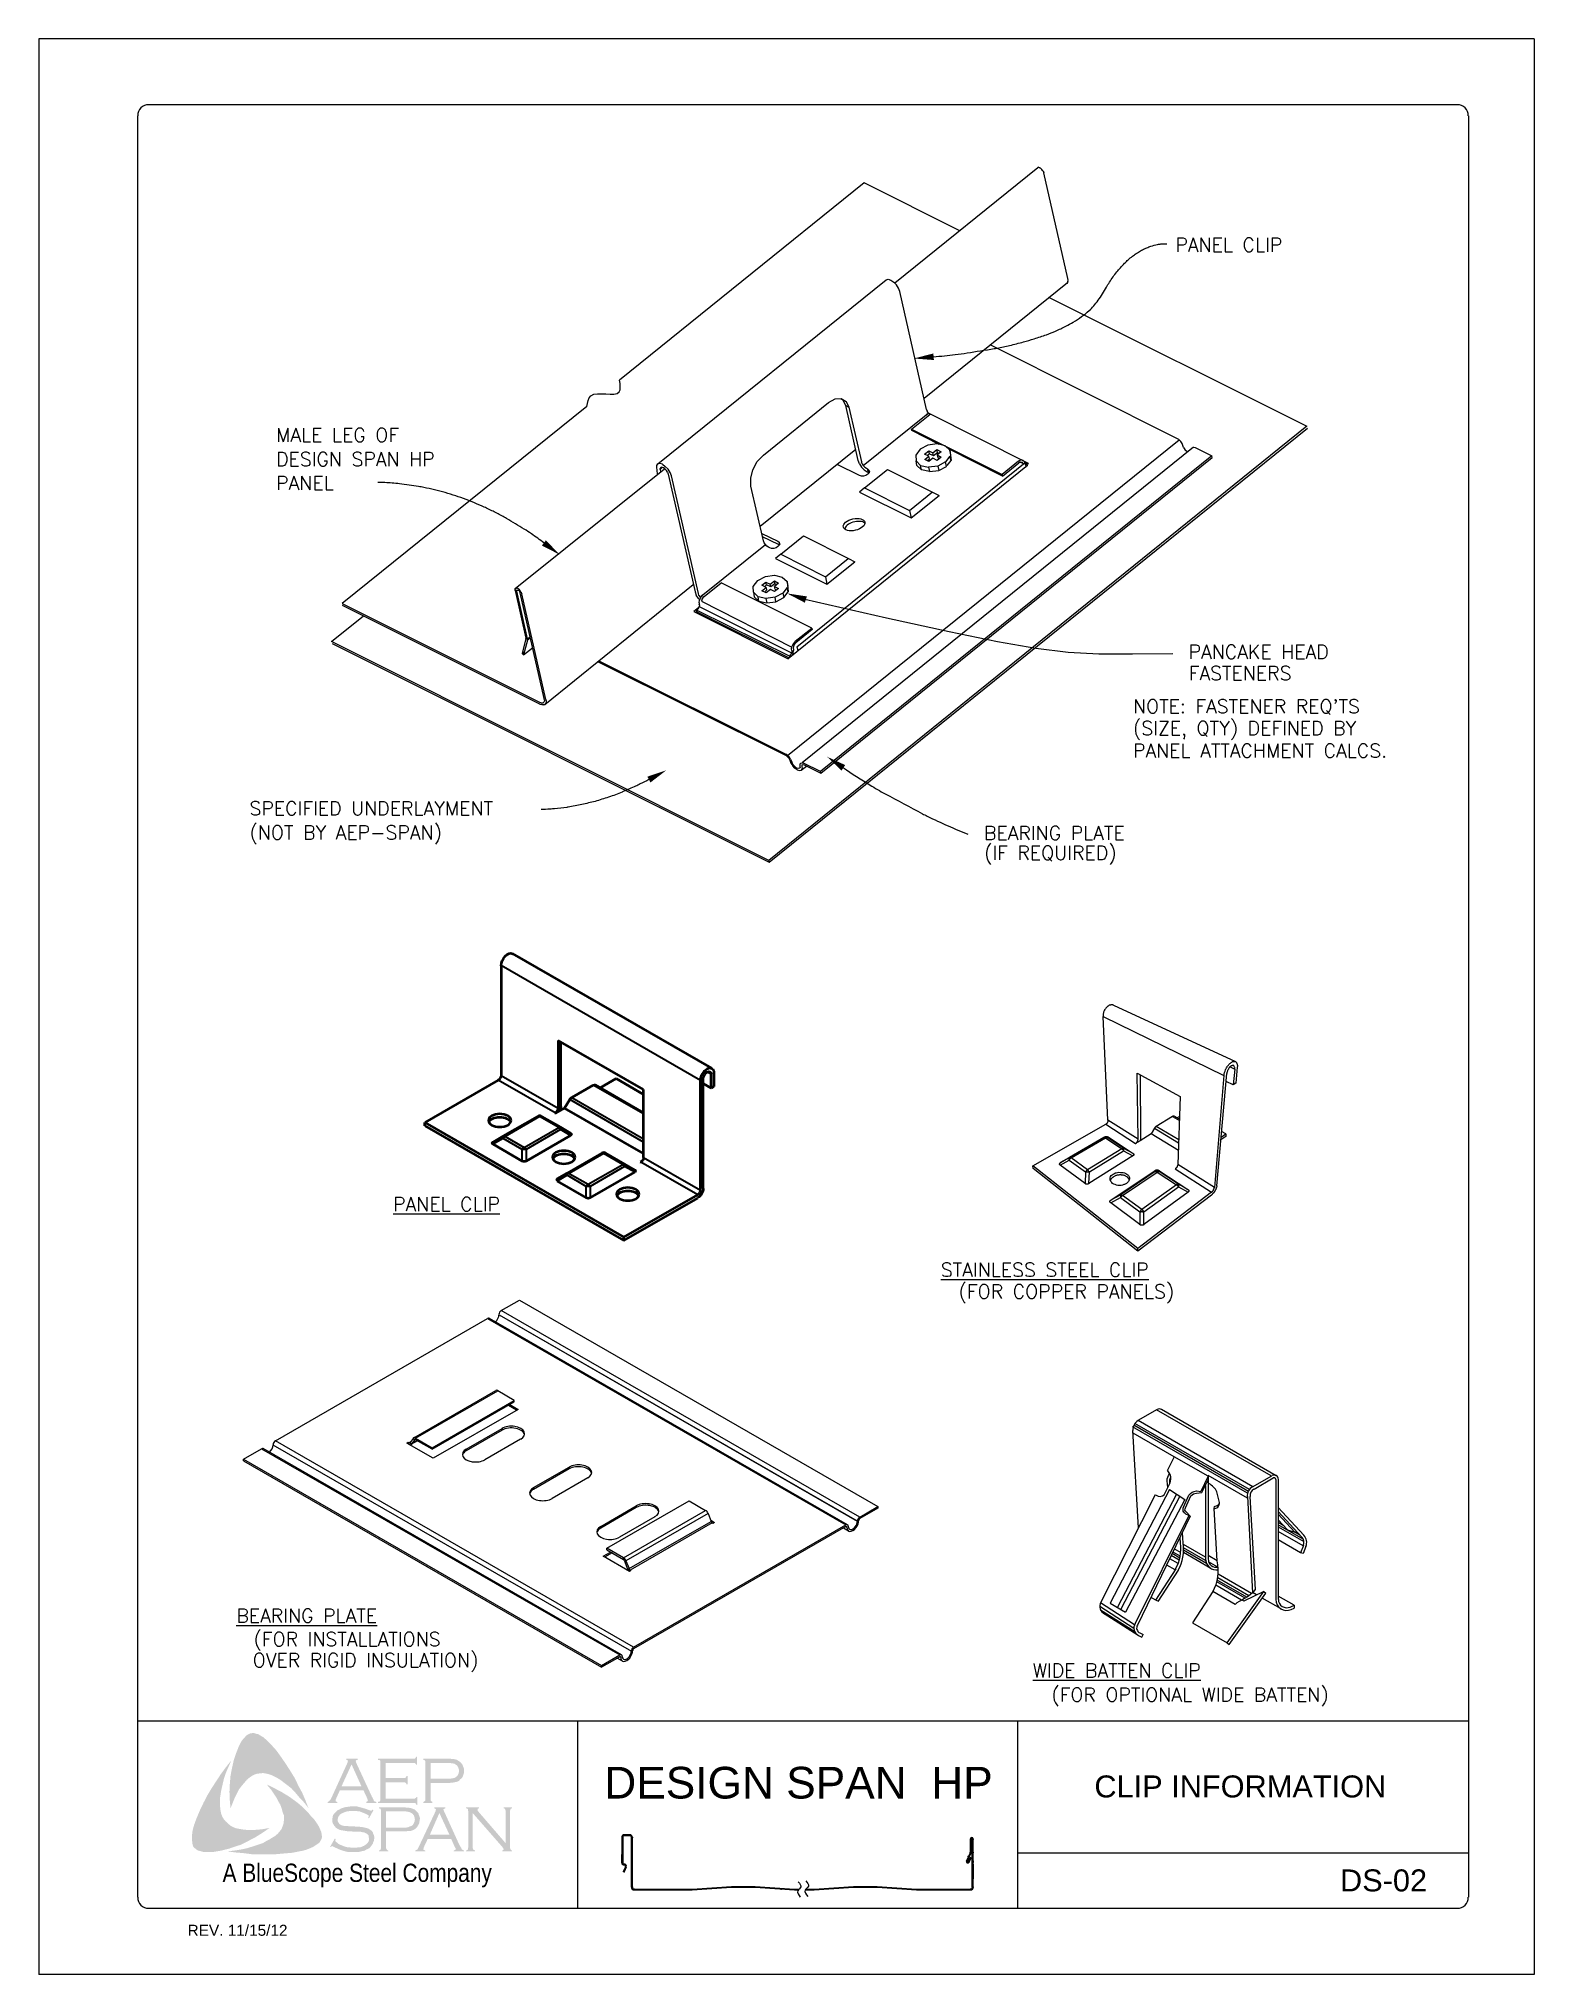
# Model space of a CAD drawing. Extents: x 110.1 to 118.6, y -2.7 to 8.3.
import ezdxf

# ---------------------------------------------------------------- set-up
doc = ezdxf.new("R2010")
doc.units = 0
doc.header["$LTSCALE"] = 0.5
doc.header["$MEASUREMENT"] = 0
doc.layers.get('0').update_dxf_attribs({"linetype": 'CONTINUOUS'})
for name, color, linetype in [('BORDER', 9, 'CONTINUOUS'), ('DIM', 4, 'CONTINUOUS'), ('DWG', 2, 'CONTINUOUS'), ('LAYER_1', 160, 'CONTINUOUS')]:
    doc.layers.add(name, color=color, linetype=linetype)
doc.layers.add('Visible (ANSI)', color=7, linetype='CONTINUOUS', lineweight=50)
doc.layers.add('Visible Narrow (ANSI)', color=7, linetype='CONTINUOUS', lineweight=35)
doc.styles.add('ROMAND', font='romand.shx')
doc.styles.get("Standard").update_dxf_attribs({"font": 'romans.shx'})
doc.styles.add('STD', font='simplex.shx', dxfattribs={"height": 0.125})

msp = doc.modelspace()

# ---------------------------------------------------------------- texts
at = {"layer": 'BORDER', "attachment_point": 5, "style": 'ROMAND'}
for s, insert, char_height, width in [('\\pt1.98;{\\fArial|b0|i0|c0|p34;DESIGN SPAN  HP }', (114.437, -1.601), 0.18, 2.50147), ('\\pt1.375;{\\fArial|b0|i0|c0|p34;CLIP INFORMATION}', (116.948, -1.622), 0.125, 2.50147), ('\\pt1.375;{\\fArial|b0|i0|c0|p34;DS-02}', (117.762, -2.156), 0.125, 0.60955), ('\\pt0.6875;{\\fArial|b0|i0|c0|p34;REV. 11/15/12}', (111.249, -2.439), 0.0625, 0.80556)]:
    msp.add_mtext(s, dxfattribs=dict(at, insert=insert, char_height=char_height, width=width))
at = {"layer": 'DIM'}
for s, height, p in [('PANEL CLIP', 0.0788, (116.579, 7.101)), ('MALE LEG OF', 0.07875, (111.468, 6.02)), ('DESIGN SPAN HP', 0.07875, (111.468, 5.883)), ('PANEL', 0.0788, (111.468, 5.747)), ('PANCAKE HEAD', 0.07875, (116.654, 4.788)), ('FASTENERS', 0.0788, (116.655, 4.666)), ("NOTE: FASTENER REQ'TS", 0.07875, (116.338, 4.478)), ('(SIZE, QTY) DEFINED BY', 0.07875, (116.338, 4.354)), ('PANEL ATTACHMENT CALCS.', 0.07875, (116.338, 4.226)), ('SPECIFIED UNDERLAYMENT', 0.07875, (111.317, 3.898)), ('(NOT BY AEP-SPAN)', 0.07875, (111.317, 3.761)), ('BEARING PLATE', 0.07875, (115.491, 3.758)), ('(IF REQUIRED)', 0.07875, (115.492, 3.645)), ('%%UPANEL CLIP', 0.07875, (112.133, 1.649)), ('%%USTAINLESS STEEL CLIP', 0.07875, (115.246, 1.276)), ('(FOR COPPER PANELS)', 0.07875, (115.347, 1.152)), ('%%UBEARING PLATE', 0.07875, (111.242, -0.69)), ('(FOR INSTALLATIONS', 0.07875, (111.34, -0.823)), ('OVER RIGID INSULATION)', 0.07875, (111.335, -0.943)), ('%%UWIDE BATTEN CLIP', 0.07875, (115.768, -1.002)), ('(FOR OPTIONAL WIDE BATTEN)', 0.07875, (115.874, -1.139))]:
    msp.add_text(s, height=height, dxfattribs=at).set_placement(p)

# ---------------------------------------------------------------- blocks, each defined once
blk = doc.blocks.new('Blue Logo')
at = {"layer": 'LAYER_1'}
for points in [[(-1.711, 0.897), (-1.683, 0.858), (-1.657, 0.82), (-1.632, 0.781), (-1.606, 0.739), (-1.586, 0.696), (-1.564, 0.656), (-1.545, 0.611), (-1.529, 0.569), (-1.551, 0.599), (-1.578, 0.627), (-1.602, 0.656), (-1.628, 0.684), (-1.657, 0.706), (-1.687, 0.729), (-1.703, 0.739), (-1.719, 0.747), (-1.738, 0.757), (-1.756, 0.763), (-1.774, 0.767), (-1.788, 0.769), (-1.806, 0.767), (-1.823, 0.765), (-1.839, 0.759), (-1.853, 0.751), (-1.867, 0.741), (-1.879, 0.731), (-1.895, 0.712), (-1.91, 0.694), (-1.924, 0.676), (-1.934, 0.656), (-1.946, 0.633), (-1.954, 0.613), (-1.972, 0.569), (-1.976, 0.613), (-1.978, 0.662), (-1.976, 0.706), (-1.972, 0.753), (-1.964, 0.795), (-1.954, 0.84), (-1.94, 0.882), (-1.924, 0.923), (-1.912, 0.947), (-1.903, 0.959), (-1.893, 0.969), (-1.885, 0.98), (-1.873, 0.988), (-1.861, 0.994), (-1.847, 0.996), (-1.837, 0.996), (-1.827, 0.992), (-1.814, 0.99), (-1.806, 0.984), (-1.786, 0.973), (-1.77, 0.959), (-1.754, 0.943), (-1.738, 0.927), (-1.711, 0.897)], [(-2.029, 0.557), (-2.025, 0.538), (-2.019, 0.522), (-2.011, 0.508), (-1.999, 0.494), (-1.986, 0.482), (-1.972, 0.47), (-1.956, 0.461), (-1.94, 0.455), (-1.918, 0.451), (-1.893, 0.447), (-1.869, 0.445), (-1.845, 0.445), (-1.821, 0.447), (-1.796, 0.449), (-1.75, 0.457), (-1.788, 0.431), (-1.829, 0.405), (-1.871, 0.383), (-1.912, 0.362), (-1.956, 0.348), (-1.978, 0.34), (-2.003, 0.334), (-2.025, 0.328), (-2.049, 0.324), (-2.073, 0.32), (-2.096, 0.32), (-2.122, 0.32), (-2.132, 0.322), (-2.144, 0.326), (-2.156, 0.328), (-2.165, 0.334), (-2.175, 0.342), (-2.183, 0.35), (-2.187, 0.36), (-2.189, 0.37), (-2.191, 0.391), (-2.191, 0.411), (-2.189, 0.433), (-2.185, 0.453), (-2.179, 0.474), (-2.165, 0.512), (-2.146, 0.557), (-2.126, 0.599), (-2.104, 0.642), (-2.08, 0.682), (-2.053, 0.723), (-2.027, 0.763), (-1.999, 0.801), (-1.968, 0.84), (-1.997, 0.773), (-2.009, 0.739), (-2.017, 0.704), (-2.025, 0.67), (-2.031, 0.631), (-2.031, 0.613), (-2.031, 0.595), (-2.031, 0.575), (-2.029, 0.557)], [(-1.09, 0.716), (-1.09, 0.623), (-0.93, 0.623), (-0.924, 0.623), (-0.92, 0.627), (-0.916, 0.629), (-0.916, 0.633), (-0.91, 0.633), (-0.91, 0.587), (-0.916, 0.587), (-0.916, 0.593), (-0.92, 0.597), (-0.924, 0.599), (-0.93, 0.599), (-1.133, 0.599), (-1.133, 0.605), (-1.124, 0.607), (-1.122, 0.611), (-1.12, 0.613), (-1.12, 0.621), (-1.12, 0.83), (-1.12, 0.836), (-1.122, 0.84), (-1.126, 0.844), (-1.133, 0.844), (-1.133, 0.85), (-0.932, 0.85), (-0.926, 0.85), (-0.922, 0.852), (-0.92, 0.856), (-0.916, 0.862), (-0.912, 0.862), (-0.912, 0.816), (-0.916, 0.816), (-0.92, 0.822), (-0.922, 0.824), (-0.926, 0.826), (-0.932, 0.826), (-1.09, 0.826), (-1.09, 0.741), (-0.987, 0.741), (-0.981, 0.741), (-0.977, 0.743), (-0.973, 0.747), (-0.973, 0.753), (-0.965, 0.753), (-0.965, 0.704), (-0.973, 0.704), (-0.973, 0.71), (-0.977, 0.714), (-0.981, 0.716), (-0.987, 0.716), (-1.09, 0.716)], [(-1.47, 0.466), (-1.46, 0.443), (-1.456, 0.433), (-1.454, 0.419), (-1.452, 0.407), (-1.454, 0.397), (-1.46, 0.385), (-1.466, 0.374), (-1.483, 0.362), (-1.501, 0.35), (-1.519, 0.342), (-1.539, 0.334), (-1.559, 0.328), (-1.58, 0.324), (-1.62, 0.316), (-1.667, 0.312), (-1.711, 0.308), (-1.76, 0.308), (-1.806, 0.308), (-1.853, 0.308), (-1.899, 0.314), (-1.946, 0.318), (-1.99, 0.324), (-1.954, 0.328), (-1.914, 0.334), (-1.877, 0.342), (-1.839, 0.354), (-1.802, 0.366), (-1.786, 0.372), (-1.768, 0.383), (-1.752, 0.391), (-1.736, 0.401), (-1.719, 0.411), (-1.703, 0.425), (-1.693, 0.437), (-1.683, 0.449), (-1.677, 0.464), (-1.671, 0.48), (-1.669, 0.496), (-1.669, 0.512), (-1.669, 0.53), (-1.675, 0.544), (-1.681, 0.567), (-1.689, 0.589), (-1.701, 0.609), (-1.711, 0.629), (-1.725, 0.65), (-1.738, 0.67), (-1.766, 0.704), (-1.725, 0.684), (-1.683, 0.662), (-1.64, 0.636), (-1.6, 0.607), (-1.582, 0.593), (-1.564, 0.577), (-1.545, 0.559), (-1.529, 0.542), (-1.513, 0.522), (-1.497, 0.506), (-1.483, 0.486), (-1.47, 0.466)], [(-1.159, 0.559), (-1.185, 0.512), (-1.189, 0.514), (-1.187, 0.524), (-1.187, 0.528), (-1.189, 0.53), (-1.201, 0.536), (-1.22, 0.544), (-1.238, 0.551), (-1.258, 0.553), (-1.278, 0.553), (-1.294, 0.553), (-1.311, 0.551), (-1.325, 0.546), (-1.339, 0.54), (-1.349, 0.534), (-1.357, 0.524), (-1.361, 0.516), (-1.363, 0.504), (-1.363, 0.496), (-1.359, 0.488), (-1.353, 0.48), (-1.345, 0.474), (-1.335, 0.47), (-1.321, 0.468), (-1.278, 0.466), (-1.242, 0.464), (-1.216, 0.461), (-1.201, 0.457), (-1.187, 0.453), (-1.179, 0.447), (-1.173, 0.443), (-1.167, 0.437), (-1.163, 0.431), (-1.161, 0.423), (-1.157, 0.417), (-1.155, 0.407), (-1.155, 0.399), (-1.157, 0.383), (-1.161, 0.377), (-1.163, 0.368), (-1.167, 0.362), (-1.171, 0.356), (-1.183, 0.342), (-1.191, 0.338), (-1.201, 0.334), (-1.209, 0.328), (-1.222, 0.326), (-1.244, 0.32), (-1.27, 0.32), (-1.298, 0.32), (-1.313, 0.322), (-1.327, 0.326), (-1.351, 0.334), (-1.383, 0.348), (-1.394, 0.354), (-1.398, 0.352), (-1.402, 0.348), (-1.406, 0.35), (-1.379, 0.397), (-1.375, 0.393), (-1.377, 0.383), (-1.375, 0.381), (-1.371, 0.377), (-1.355, 0.364), (-1.335, 0.356), (-1.313, 0.348), (-1.292, 0.346), (-1.272, 0.344), (-1.25, 0.346), (-1.23, 0.348), (-1.213, 0.356), (-1.201, 0.364), (-1.193, 0.372), (-1.187, 0.381), (-1.185, 0.389), (-1.185, 0.397), (-1.187, 0.409), (-1.187, 0.413), (-1.191, 0.419), (-1.199, 0.425), (-1.211, 0.431), (-1.222, 0.433), (-1.23, 0.435), (-1.284, 0.437), (-1.313, 0.439), (-1.335, 0.443), (-1.349, 0.445), (-1.365, 0.453), (-1.371, 0.457), (-1.375, 0.461), (-1.381, 0.468), (-1.385, 0.474), (-1.39, 0.482), (-1.392, 0.488), (-1.394, 0.496), (-1.394, 0.502), (-1.392, 0.516), (-1.39, 0.528), (-1.383, 0.538), (-1.373, 0.549), (-1.365, 0.557), (-1.355, 0.561), (-1.345, 0.567), (-1.333, 0.571), (-1.321, 0.575), (-1.307, 0.577), (-1.292, 0.579), (-1.276, 0.579), (-1.252, 0.579), (-1.23, 0.573), (-1.207, 0.567), (-1.181, 0.557), (-1.173, 0.555), (-1.169, 0.557), (-1.165, 0.561), (-1.159, 0.559)], [(-0.596, 0.542), (-0.596, 0.346), (-0.594, 0.338), (-0.592, 0.334), (-0.588, 0.332), (-0.582, 0.328), (-0.582, 0.324), (-0.633, 0.324), (-0.633, 0.328), (-0.627, 0.332), (-0.623, 0.334), (-0.623, 0.338), (-0.621, 0.346), (-0.621, 0.553), (-0.623, 0.559), (-0.623, 0.565), (-0.627, 0.567), (-0.633, 0.569), (-0.633, 0.575), (-0.56, 0.575), (-0.56, 0.569), (-0.568, 0.565), (-0.568, 0.563), (-0.568, 0.561), (-0.568, 0.555), (-0.56, 0.546), (-0.408, 0.37), (-0.408, 0.553), (-0.41, 0.559), (-0.412, 0.565), (-0.414, 0.567), (-0.42, 0.569), (-0.42, 0.575), (-0.372, 0.575), (-0.372, 0.569), (-0.378, 0.567), (-0.38, 0.565), (-0.382, 0.559), (-0.384, 0.553), (-0.384, 0.346), (-0.382, 0.338), (-0.38, 0.334), (-0.378, 0.332), (-0.372, 0.328), (-0.372, 0.324), (-0.428, 0.324), (-0.428, 0.328), (-0.422, 0.332), (-0.42, 0.334), (-0.42, 0.336), (-0.422, 0.342), (-0.428, 0.35), (-0.596, 0.542)]]:
    blk.add_hatch(color=7, dxfattribs=at).paths.add_polyline_path(points)
h = blk.add_hatch(color=7, dxfattribs=at)
edge = h.paths.add_edge_path(flags=16)
edge.add_spline(control_points=[(-1.228, 0.694), (-1.228, 0.694), (-1.284, 0.818), (-1.284, 0.818), (-1.284, 0.818), (-1.341, 0.694), (-1.341, 0.694), (-1.341, 0.694), (-1.228, 0.694), (-1.228, 0.694), (-1.228, 0.694), (-1.228, 0.694), (-1.228, 0.694), (-1.228, 0.694), (-1.228, 0.694), (-1.228, 0.694)], knot_values=[0, 0, 0, 0, 1, 1, 1, 2, 2, 2, 3, 3, 3, 4, 4, 4, 5, 5, 5, 5], degree=3, periodic=0)
edge = h.paths.add_edge_path()
edge.add_spline(control_points=[(-1.216, 0.67), (-1.216, 0.67), (-1.351, 0.67), (-1.351, 0.67), (-1.351, 0.67), (-1.373, 0.621), (-1.373, 0.621), (-1.373, 0.621), (-1.373, 0.621), (-1.373, 0.621), (-1.373, 0.621), (-1.375, 0.613), (-1.375, 0.613), (-1.375, 0.613), (-1.375, 0.613), (-1.375, 0.613), (-1.375, 0.613), (-1.375, 0.611), (-1.375, 0.611), (-1.375, 0.611), (-1.373, 0.607), (-1.373, 0.607), (-1.373, 0.607), (-1.365, 0.605), (-1.365, 0.605), (-1.365, 0.605), (-1.365, 0.599), (-1.365, 0.599), (-1.365, 0.599), (-1.42, 0.599), (-1.42, 0.599), (-1.42, 0.599), (-1.42, 0.605), (-1.42, 0.605), (-1.42, 0.605), (-1.42, 0.605), (-1.42, 0.605), (-1.42, 0.605), (-1.414, 0.607), (-1.414, 0.607), (-1.414, 0.607), (-1.41, 0.611), (-1.41, 0.611), (-1.41, 0.611), (-1.41, 0.611), (-1.41, 0.611), (-1.41, 0.611), (-1.404, 0.617), (-1.404, 0.617), (-1.404, 0.617), (-1.398, 0.629), (-1.398, 0.629), (-1.398, 0.629), (-1.307, 0.828), (-1.307, 0.828), (-1.307, 0.828), (-1.307, 0.828), (-1.307, 0.828), (-1.307, 0.828), (-1.305, 0.836), (-1.305, 0.836), (-1.305, 0.836), (-1.305, 0.836), (-1.305, 0.836), (-1.305, 0.836), (-1.305, 0.84), (-1.305, 0.84), (-1.305, 0.84), (-1.307, 0.842), (-1.307, 0.842), (-1.307, 0.842), (-1.313, 0.844), (-1.313, 0.844), (-1.313, 0.844), (-1.313, 0.85), (-1.313, 0.85), (-1.313, 0.85), (-1.25, 0.85), (-1.25, 0.85), (-1.25, 0.85), (-1.25, 0.844), (-1.25, 0.844), (-1.25, 0.844), (-1.25, 0.844), (-1.25, 0.844), (-1.25, 0.844), (-1.258, 0.842), (-1.258, 0.842), (-1.258, 0.842), (-1.26, 0.84), (-1.26, 0.84), (-1.26, 0.84), (-1.26, 0.836), (-1.26, 0.836), (-1.26, 0.836), (-1.26, 0.836), (-1.26, 0.836), (-1.26, 0.836), (-1.258, 0.828), (-1.258, 0.828), (-1.258, 0.828), (-1.169, 0.636), (-1.169, 0.636), (-1.169, 0.636), (-1.169, 0.636), (-1.169, 0.636), (-1.169, 0.636), (-1.161, 0.621), (-1.161, 0.621), (-1.161, 0.621), (-1.157, 0.611), (-1.157, 0.611), (-1.157, 0.611), (-1.157, 0.611), (-1.157, 0.611), (-1.157, 0.611), (-1.153, 0.607), (-1.153, 0.607), (-1.153, 0.607), (-1.143, 0.605), (-1.143, 0.605), (-1.143, 0.605), (-1.143, 0.599), (-1.143, 0.599), (-1.143, 0.599), (-1.201, 0.599), (-1.201, 0.599), (-1.201, 0.599), (-1.201, 0.605), (-1.201, 0.605), (-1.201, 0.605), (-1.201, 0.605), (-1.201, 0.605), (-1.201, 0.605), (-1.197, 0.607), (-1.197, 0.607), (-1.197, 0.607), (-1.195, 0.607), (-1.195, 0.607), (-1.195, 0.607), (-1.193, 0.611), (-1.193, 0.611), (-1.193, 0.611), (-1.191, 0.613), (-1.191, 0.613), (-1.191, 0.613), (-1.191, 0.613), (-1.191, 0.613), (-1.191, 0.613), (-1.193, 0.617), (-1.193, 0.617), (-1.193, 0.617), (-1.195, 0.625), (-1.195, 0.625), (-1.195, 0.625), (-1.216, 0.67), (-1.216, 0.67), (-1.216, 0.67), (-1.216, 0.67), (-1.216, 0.67), (-1.216, 0.67), (-1.216, 0.67), (-1.216, 0.67)], knot_values=[0, 0, 0, 0, 1, 1, 1, 2, 2, 2, 3, 3, 3, 4, 4, 4, 5, 5, 5, 6, 6, 6, 7, 7, 7, 8, 8, 8, 9, 9, 9, 10, 10, 10, 11, 11, 11, 12, 12, 12, 13, 13, 13, 14, 14, 14, 15, 15, 15, 16, 16, 16, 17, 17, 17, 18, 18, 18, 19, 19, 19, 20, 20, 20, 21, 21, 21, 22, 22, 22, 23, 23, 23, 24, 24, 24, 25, 25, 25, 26, 26, 26, 27, 27, 27, 28, 28, 28, 29, 29, 29, 30, 30, 30, 31, 31, 31, 32, 32, 32, 33, 33, 33, 34, 34, 34, 35, 35, 35, 36, 36, 36, 37, 37, 37, 38, 38, 38, 39, 39, 39, 40, 40, 40, 41, 41, 41, 42, 42, 42, 43, 43, 43, 44, 44, 44, 45, 45, 45, 46, 46, 46, 47, 47, 47, 48, 48, 48, 49, 49, 49, 50, 50, 50, 51, 51, 51, 52, 52, 52, 53, 53, 53, 54, 54, 54, 54], degree=3, periodic=0)
h = blk.add_hatch(color=7, dxfattribs=at)
edge = h.paths.add_edge_path(flags=16)
edge.add_spline(control_points=[(-0.835, 0.737), (-0.835, 0.737), (-0.742, 0.737), (-0.742, 0.737), (-0.742, 0.737), (-0.742, 0.737), (-0.742, 0.737), (-0.742, 0.737), (-0.724, 0.737), (-0.724, 0.737), (-0.724, 0.737), (-0.71, 0.739), (-0.71, 0.739), (-0.71, 0.739), (-0.71, 0.739), (-0.71, 0.739), (-0.71, 0.739), (-0.7, 0.741), (-0.7, 0.741), (-0.7, 0.741), (-0.693, 0.745), (-0.693, 0.745), (-0.693, 0.745), (-0.693, 0.745), (-0.693, 0.745), (-0.693, 0.745), (-0.685, 0.751), (-0.685, 0.751), (-0.685, 0.751), (-0.679, 0.759), (-0.679, 0.759), (-0.679, 0.759), (-0.675, 0.769), (-0.675, 0.769), (-0.675, 0.769), (-0.673, 0.781), (-0.673, 0.781), (-0.673, 0.781), (-0.673, 0.781), (-0.673, 0.781), (-0.673, 0.781), (-0.675, 0.793), (-0.675, 0.793), (-0.675, 0.793), (-0.679, 0.803), (-0.679, 0.803), (-0.679, 0.803), (-0.685, 0.812), (-0.685, 0.812), (-0.685, 0.812), (-0.693, 0.818), (-0.693, 0.818), (-0.693, 0.818), (-0.693, 0.818), (-0.693, 0.818), (-0.693, 0.818), (-0.7, 0.822), (-0.7, 0.822), (-0.7, 0.822), (-0.71, 0.824), (-0.71, 0.824), (-0.71, 0.824), (-0.71, 0.824), (-0.71, 0.824), (-0.71, 0.824), (-0.724, 0.826), (-0.724, 0.826), (-0.724, 0.826), (-0.742, 0.826), (-0.742, 0.826), (-0.742, 0.826), (-0.835, 0.826), (-0.835, 0.826), (-0.835, 0.826), (-0.835, 0.737), (-0.835, 0.737), (-0.835, 0.737), (-0.835, 0.737), (-0.835, 0.737), (-0.835, 0.737), (-0.835, 0.737), (-0.835, 0.737)], knot_values=[0, 0, 0, 0, 1, 1, 1, 2, 2, 2, 3, 3, 3, 4, 4, 4, 5, 5, 5, 6, 6, 6, 7, 7, 7, 8, 8, 8, 9, 9, 9, 10, 10, 10, 11, 11, 11, 12, 12, 12, 13, 13, 13, 14, 14, 14, 15, 15, 15, 16, 16, 16, 17, 17, 17, 18, 18, 18, 19, 19, 19, 20, 20, 20, 21, 21, 21, 22, 22, 22, 23, 23, 23, 24, 24, 24, 25, 25, 25, 26, 26, 26, 27, 27, 27, 27], degree=3, periodic=0)
edge = h.paths.add_edge_path()
edge.add_spline(control_points=[(-0.835, 0.712), (-0.835, 0.712), (-0.835, 0.619), (-0.835, 0.619), (-0.835, 0.619), (-0.835, 0.619), (-0.835, 0.619), (-0.835, 0.619), (-0.835, 0.613), (-0.835, 0.613), (-0.835, 0.613), (-0.833, 0.611), (-0.833, 0.611), (-0.833, 0.611), (-0.833, 0.611), (-0.833, 0.611), (-0.833, 0.611), (-0.829, 0.607), (-0.829, 0.607), (-0.829, 0.607), (-0.825, 0.605), (-0.825, 0.605), (-0.825, 0.605), (-0.825, 0.599), (-0.825, 0.599), (-0.825, 0.599), (-0.876, 0.599), (-0.876, 0.599), (-0.876, 0.599), (-0.876, 0.605), (-0.876, 0.605), (-0.876, 0.605), (-0.876, 0.605), (-0.876, 0.605), (-0.876, 0.605), (-0.872, 0.607), (-0.872, 0.607), (-0.872, 0.607), (-0.867, 0.611), (-0.867, 0.611), (-0.867, 0.611), (-0.867, 0.611), (-0.867, 0.611), (-0.867, 0.611), (-0.865, 0.613), (-0.865, 0.613), (-0.865, 0.613), (-0.865, 0.619), (-0.865, 0.619), (-0.865, 0.619), (-0.865, 0.832), (-0.865, 0.832), (-0.865, 0.832), (-0.865, 0.832), (-0.865, 0.832), (-0.865, 0.832), (-0.865, 0.836), (-0.865, 0.836), (-0.865, 0.836), (-0.867, 0.84), (-0.867, 0.84), (-0.867, 0.84), (-0.867, 0.84), (-0.867, 0.84), (-0.867, 0.84), (-0.872, 0.844), (-0.872, 0.844), (-0.872, 0.844), (-0.876, 0.844), (-0.876, 0.844), (-0.876, 0.844), (-0.876, 0.85), (-0.876, 0.85), (-0.876, 0.85), (-0.744, 0.85), (-0.744, 0.85), (-0.744, 0.85), (-0.744, 0.85), (-0.744, 0.85), (-0.744, 0.85), (-0.72, 0.85), (-0.72, 0.85), (-0.72, 0.85), (-0.7, 0.848), (-0.7, 0.848), (-0.7, 0.848), (-0.7, 0.848), (-0.7, 0.848), (-0.7, 0.848), (-0.685, 0.844), (-0.685, 0.844), (-0.685, 0.844), (-0.673, 0.836), (-0.673, 0.836), (-0.673, 0.836), (-0.673, 0.836), (-0.673, 0.836), (-0.673, 0.836), (-0.667, 0.832), (-0.667, 0.832), (-0.667, 0.832), (-0.663, 0.828), (-0.663, 0.828), (-0.663, 0.828), (-0.653, 0.816), (-0.653, 0.816), (-0.653, 0.816), (-0.653, 0.816), (-0.653, 0.816), (-0.653, 0.816), (-0.651, 0.808), (-0.651, 0.808), (-0.651, 0.808), (-0.647, 0.799), (-0.647, 0.799), (-0.647, 0.799), (-0.645, 0.791), (-0.645, 0.791), (-0.645, 0.791), (-0.645, 0.781), (-0.645, 0.781), (-0.645, 0.781), (-0.645, 0.781), (-0.645, 0.781), (-0.645, 0.781), (-0.645, 0.769), (-0.645, 0.769), (-0.645, 0.769), (-0.649, 0.759), (-0.649, 0.759), (-0.649, 0.759), (-0.653, 0.747), (-0.653, 0.747), (-0.653, 0.747), (-0.659, 0.739), (-0.659, 0.739), (-0.659, 0.739), (-0.659, 0.739), (-0.659, 0.739), (-0.659, 0.739), (-0.667, 0.733), (-0.667, 0.733), (-0.667, 0.733), (-0.673, 0.725), (-0.673, 0.725), (-0.673, 0.725), (-0.681, 0.721), (-0.681, 0.721), (-0.681, 0.721), (-0.691, 0.718), (-0.691, 0.718), (-0.691, 0.718), (-0.691, 0.718), (-0.691, 0.718), (-0.691, 0.718), (-0.702, 0.716), (-0.702, 0.716), (-0.702, 0.716), (-0.714, 0.714), (-0.714, 0.714), (-0.714, 0.714), (-0.744, 0.712), (-0.744, 0.712), (-0.744, 0.712), (-0.835, 0.712), (-0.835, 0.712), (-0.835, 0.712), (-0.835, 0.712), (-0.835, 0.712), (-0.835, 0.712), (-0.835, 0.712), (-0.835, 0.712)], knot_values=[0, 0, 0, 0, 1, 1, 1, 2, 2, 2, 3, 3, 3, 4, 4, 4, 5, 5, 5, 6, 6, 6, 7, 7, 7, 8, 8, 8, 9, 9, 9, 10, 10, 10, 11, 11, 11, 12, 12, 12, 13, 13, 13, 14, 14, 14, 15, 15, 15, 16, 16, 16, 17, 17, 17, 18, 18, 18, 19, 19, 19, 20, 20, 20, 21, 21, 21, 22, 22, 22, 23, 23, 23, 24, 24, 24, 25, 25, 25, 26, 26, 26, 27, 27, 27, 28, 28, 28, 29, 29, 29, 30, 30, 30, 31, 31, 31, 32, 32, 32, 33, 33, 33, 34, 34, 34, 35, 35, 35, 36, 36, 36, 37, 37, 37, 38, 38, 38, 39, 39, 39, 40, 40, 40, 41, 41, 41, 42, 42, 42, 43, 43, 43, 44, 44, 44, 45, 45, 45, 46, 46, 46, 47, 47, 47, 48, 48, 48, 49, 49, 49, 50, 50, 50, 51, 51, 51, 52, 52, 52, 53, 53, 53, 54, 54, 54, 55, 55, 55, 56, 56, 56, 57, 57, 57, 57], degree=3, periodic=0)
h = blk.add_hatch(color=7, dxfattribs=at)
edge = h.paths.add_edge_path(flags=16)
edge.add_spline(control_points=[(-1.088, 0.459), (-1.088, 0.459), (-0.993, 0.459), (-0.993, 0.459), (-0.993, 0.459), (-0.993, 0.459), (-0.993, 0.459), (-0.993, 0.459), (-0.975, 0.459), (-0.975, 0.459), (-0.975, 0.459), (-0.963, 0.461), (-0.963, 0.461), (-0.963, 0.461), (-0.963, 0.461), (-0.963, 0.461), (-0.963, 0.461), (-0.952, 0.466), (-0.952, 0.466), (-0.952, 0.466), (-0.944, 0.468), (-0.944, 0.468), (-0.944, 0.468), (-0.944, 0.468), (-0.944, 0.468), (-0.944, 0.468), (-0.936, 0.474), (-0.936, 0.474), (-0.936, 0.474), (-0.93, 0.484), (-0.93, 0.484), (-0.93, 0.484), (-0.926, 0.494), (-0.926, 0.494), (-0.926, 0.494), (-0.924, 0.506), (-0.924, 0.506), (-0.924, 0.506), (-0.924, 0.506), (-0.924, 0.506), (-0.924, 0.506), (-0.926, 0.516), (-0.926, 0.516), (-0.926, 0.516), (-0.93, 0.528), (-0.93, 0.528), (-0.93, 0.528), (-0.936, 0.536), (-0.936, 0.536), (-0.936, 0.536), (-0.944, 0.542), (-0.944, 0.542), (-0.944, 0.542), (-0.944, 0.542), (-0.944, 0.542), (-0.944, 0.542), (-0.952, 0.546), (-0.952, 0.546), (-0.952, 0.546), (-0.963, 0.549), (-0.963, 0.549), (-0.963, 0.549), (-0.963, 0.549), (-0.963, 0.549), (-0.963, 0.549), (-0.975, 0.551), (-0.975, 0.551), (-0.975, 0.551), (-0.993, 0.551), (-0.993, 0.551), (-0.993, 0.551), (-1.088, 0.551), (-1.088, 0.551), (-1.088, 0.551), (-1.088, 0.459), (-1.088, 0.459), (-1.088, 0.459), (-1.088, 0.459), (-1.088, 0.459), (-1.088, 0.459), (-1.088, 0.459), (-1.088, 0.459)], knot_values=[0, 0, 0, 0, 1, 1, 1, 2, 2, 2, 3, 3, 3, 4, 4, 4, 5, 5, 5, 6, 6, 6, 7, 7, 7, 8, 8, 8, 9, 9, 9, 10, 10, 10, 11, 11, 11, 12, 12, 12, 13, 13, 13, 14, 14, 14, 15, 15, 15, 16, 16, 16, 17, 17, 17, 18, 18, 18, 19, 19, 19, 20, 20, 20, 21, 21, 21, 22, 22, 22, 23, 23, 23, 24, 24, 24, 25, 25, 25, 26, 26, 26, 27, 27, 27, 27], degree=3, periodic=0)
edge = h.paths.add_edge_path()
edge.add_spline(control_points=[(-1.088, 0.437), (-1.088, 0.437), (-1.088, 0.342), (-1.088, 0.342), (-1.088, 0.342), (-1.088, 0.342), (-1.088, 0.342), (-1.088, 0.342), (-1.086, 0.338), (-1.086, 0.338), (-1.086, 0.338), (-1.084, 0.334), (-1.084, 0.334), (-1.084, 0.334), (-1.084, 0.334), (-1.084, 0.334), (-1.084, 0.334), (-1.082, 0.332), (-1.082, 0.332), (-1.082, 0.332), (-1.076, 0.328), (-1.076, 0.328), (-1.076, 0.328), (-1.076, 0.324), (-1.076, 0.324), (-1.076, 0.324), (-1.128, 0.324), (-1.128, 0.324), (-1.128, 0.324), (-1.128, 0.328), (-1.128, 0.328), (-1.128, 0.328), (-1.128, 0.328), (-1.128, 0.328), (-1.128, 0.328), (-1.122, 0.332), (-1.122, 0.332), (-1.122, 0.332), (-1.118, 0.334), (-1.118, 0.334), (-1.118, 0.334), (-1.118, 0.334), (-1.118, 0.334), (-1.118, 0.334), (-1.118, 0.338), (-1.118, 0.338), (-1.118, 0.338), (-1.116, 0.342), (-1.116, 0.342), (-1.116, 0.342), (-1.116, 0.557), (-1.116, 0.557), (-1.116, 0.557), (-1.116, 0.557), (-1.116, 0.557), (-1.116, 0.557), (-1.118, 0.561), (-1.118, 0.561), (-1.118, 0.561), (-1.118, 0.565), (-1.118, 0.565), (-1.118, 0.565), (-1.118, 0.565), (-1.118, 0.565), (-1.118, 0.565), (-1.122, 0.567), (-1.122, 0.567), (-1.122, 0.567), (-1.128, 0.569), (-1.128, 0.569), (-1.128, 0.569), (-1.128, 0.575), (-1.128, 0.575), (-1.128, 0.575), (-0.997, 0.575), (-0.997, 0.575), (-0.997, 0.575), (-0.997, 0.575), (-0.997, 0.575), (-0.997, 0.575), (-0.973, 0.573), (-0.973, 0.573), (-0.973, 0.573), (-0.952, 0.571), (-0.952, 0.571), (-0.952, 0.571), (-0.952, 0.571), (-0.952, 0.571), (-0.952, 0.571), (-0.938, 0.567), (-0.938, 0.567), (-0.938, 0.567), (-0.924, 0.561), (-0.924, 0.561), (-0.924, 0.561), (-0.924, 0.561), (-0.924, 0.561), (-0.924, 0.561), (-0.92, 0.557), (-0.92, 0.557), (-0.92, 0.557), (-0.914, 0.551), (-0.914, 0.551), (-0.914, 0.551), (-0.904, 0.54), (-0.904, 0.54), (-0.904, 0.54), (-0.904, 0.54), (-0.904, 0.54), (-0.904, 0.54), (-0.902, 0.532), (-0.902, 0.532), (-0.902, 0.532), (-0.898, 0.522), (-0.898, 0.522), (-0.898, 0.522), (-0.896, 0.516), (-0.896, 0.516), (-0.896, 0.516), (-0.896, 0.506), (-0.896, 0.506), (-0.896, 0.506), (-0.896, 0.506), (-0.896, 0.506), (-0.896, 0.506), (-0.898, 0.494), (-0.898, 0.494), (-0.898, 0.494), (-0.9, 0.482), (-0.9, 0.482), (-0.9, 0.482), (-0.906, 0.472), (-0.906, 0.472), (-0.906, 0.472), (-0.912, 0.461), (-0.912, 0.461), (-0.912, 0.461), (-0.912, 0.461), (-0.912, 0.461), (-0.912, 0.461), (-0.918, 0.455), (-0.918, 0.455), (-0.918, 0.455), (-0.926, 0.449), (-0.926, 0.449), (-0.926, 0.449), (-0.934, 0.445), (-0.934, 0.445), (-0.934, 0.445), (-0.944, 0.441), (-0.944, 0.441), (-0.944, 0.441), (-0.944, 0.441), (-0.944, 0.441), (-0.944, 0.441), (-0.952, 0.439), (-0.952, 0.439), (-0.952, 0.439), (-0.965, 0.439), (-0.965, 0.439), (-0.965, 0.439), (-0.997, 0.437), (-0.997, 0.437), (-0.997, 0.437), (-1.088, 0.437), (-1.088, 0.437), (-1.088, 0.437), (-1.088, 0.437), (-1.088, 0.437), (-1.088, 0.437), (-1.088, 0.437), (-1.088, 0.437)], knot_values=[0, 0, 0, 0, 1, 1, 1, 2, 2, 2, 3, 3, 3, 4, 4, 4, 5, 5, 5, 6, 6, 6, 7, 7, 7, 8, 8, 8, 9, 9, 9, 10, 10, 10, 11, 11, 11, 12, 12, 12, 13, 13, 13, 14, 14, 14, 15, 15, 15, 16, 16, 16, 17, 17, 17, 18, 18, 18, 19, 19, 19, 20, 20, 20, 21, 21, 21, 22, 22, 22, 23, 23, 23, 24, 24, 24, 25, 25, 25, 26, 26, 26, 27, 27, 27, 28, 28, 28, 29, 29, 29, 30, 30, 30, 31, 31, 31, 32, 32, 32, 33, 33, 33, 34, 34, 34, 35, 35, 35, 36, 36, 36, 37, 37, 37, 38, 38, 38, 39, 39, 39, 40, 40, 40, 41, 41, 41, 42, 42, 42, 43, 43, 43, 44, 44, 44, 45, 45, 45, 46, 46, 46, 47, 47, 47, 48, 48, 48, 49, 49, 49, 50, 50, 50, 51, 51, 51, 52, 52, 52, 53, 53, 53, 54, 54, 54, 55, 55, 55, 56, 56, 56, 57, 57, 57, 57], degree=3, periodic=0)
h = blk.add_hatch(color=7, dxfattribs=at)
edge = h.paths.add_edge_path(flags=16)
edge.add_spline(control_points=[(-0.728, 0.419), (-0.728, 0.419), (-0.785, 0.542), (-0.785, 0.542), (-0.785, 0.542), (-0.839, 0.419), (-0.839, 0.419), (-0.839, 0.419), (-0.728, 0.419), (-0.728, 0.419), (-0.728, 0.419), (-0.728, 0.419), (-0.728, 0.419), (-0.728, 0.419), (-0.728, 0.419), (-0.728, 0.419)], knot_values=[0, 0, 0, 0, 1, 1, 1, 2, 2, 2, 3, 3, 3, 4, 4, 4, 5, 5, 5, 5], degree=3, periodic=0)
edge = h.paths.add_edge_path()
edge.add_spline(control_points=[(-0.718, 0.395), (-0.718, 0.395), (-0.851, 0.395), (-0.851, 0.395), (-0.851, 0.395), (-0.874, 0.346), (-0.874, 0.346), (-0.874, 0.346), (-0.874, 0.346), (-0.874, 0.346), (-0.874, 0.346), (-0.876, 0.336), (-0.876, 0.336), (-0.876, 0.336), (-0.876, 0.336), (-0.876, 0.336), (-0.876, 0.336), (-0.876, 0.334), (-0.876, 0.334), (-0.876, 0.334), (-0.874, 0.332), (-0.874, 0.332), (-0.874, 0.332), (-0.865, 0.328), (-0.865, 0.328), (-0.865, 0.328), (-0.865, 0.324), (-0.865, 0.324), (-0.865, 0.324), (-0.922, 0.324), (-0.922, 0.324), (-0.922, 0.324), (-0.922, 0.328), (-0.922, 0.328), (-0.922, 0.328), (-0.922, 0.328), (-0.922, 0.328), (-0.922, 0.328), (-0.916, 0.332), (-0.916, 0.332), (-0.916, 0.332), (-0.91, 0.334), (-0.91, 0.334), (-0.91, 0.334), (-0.91, 0.334), (-0.91, 0.334), (-0.91, 0.334), (-0.906, 0.342), (-0.906, 0.342), (-0.906, 0.342), (-0.9, 0.354), (-0.9, 0.354), (-0.9, 0.354), (-0.807, 0.551), (-0.807, 0.551), (-0.807, 0.551), (-0.807, 0.551), (-0.807, 0.551), (-0.807, 0.551), (-0.805, 0.561), (-0.805, 0.561), (-0.805, 0.561), (-0.805, 0.561), (-0.805, 0.561), (-0.805, 0.561), (-0.805, 0.565), (-0.805, 0.565), (-0.805, 0.565), (-0.807, 0.565), (-0.807, 0.565), (-0.807, 0.565), (-0.813, 0.569), (-0.813, 0.569), (-0.813, 0.569), (-0.813, 0.575), (-0.813, 0.575), (-0.813, 0.575), (-0.752, 0.575), (-0.752, 0.575), (-0.752, 0.575), (-0.752, 0.569), (-0.752, 0.569), (-0.752, 0.569), (-0.752, 0.569), (-0.752, 0.569), (-0.752, 0.569), (-0.758, 0.565), (-0.758, 0.565), (-0.758, 0.565), (-0.76, 0.565), (-0.76, 0.565), (-0.76, 0.565), (-0.762, 0.561), (-0.762, 0.561), (-0.762, 0.561), (-0.762, 0.561), (-0.762, 0.561), (-0.762, 0.561), (-0.758, 0.551), (-0.758, 0.551), (-0.758, 0.551), (-0.671, 0.36), (-0.671, 0.36), (-0.671, 0.36), (-0.671, 0.36), (-0.671, 0.36), (-0.671, 0.36), (-0.661, 0.344), (-0.661, 0.344), (-0.661, 0.344), (-0.657, 0.334), (-0.657, 0.334), (-0.657, 0.334), (-0.657, 0.334), (-0.657, 0.334), (-0.657, 0.334), (-0.651, 0.332), (-0.651, 0.332), (-0.651, 0.332), (-0.645, 0.328), (-0.645, 0.328), (-0.645, 0.328), (-0.645, 0.324), (-0.645, 0.324), (-0.645, 0.324), (-0.704, 0.324), (-0.704, 0.324), (-0.704, 0.324), (-0.704, 0.328), (-0.704, 0.328), (-0.704, 0.328), (-0.704, 0.328), (-0.704, 0.328), (-0.704, 0.328), (-0.7, 0.33), (-0.7, 0.33), (-0.7, 0.33), (-0.695, 0.332), (-0.695, 0.332), (-0.695, 0.332), (-0.693, 0.334), (-0.693, 0.334), (-0.693, 0.334), (-0.693, 0.338), (-0.693, 0.338), (-0.693, 0.338), (-0.693, 0.338), (-0.693, 0.338), (-0.693, 0.338), (-0.693, 0.342), (-0.693, 0.342), (-0.693, 0.342), (-0.697, 0.348), (-0.697, 0.348), (-0.697, 0.348), (-0.718, 0.395), (-0.718, 0.395), (-0.718, 0.395), (-0.718, 0.395), (-0.718, 0.395), (-0.718, 0.395), (-0.718, 0.395), (-0.718, 0.395)], knot_values=[0, 0, 0, 0, 1, 1, 1, 2, 2, 2, 3, 3, 3, 4, 4, 4, 5, 5, 5, 6, 6, 6, 7, 7, 7, 8, 8, 8, 9, 9, 9, 10, 10, 10, 11, 11, 11, 12, 12, 12, 13, 13, 13, 14, 14, 14, 15, 15, 15, 16, 16, 16, 17, 17, 17, 18, 18, 18, 19, 19, 19, 20, 20, 20, 21, 21, 21, 22, 22, 22, 23, 23, 23, 24, 24, 24, 25, 25, 25, 26, 26, 26, 27, 27, 27, 28, 28, 28, 29, 29, 29, 30, 30, 30, 31, 31, 31, 32, 32, 32, 33, 33, 33, 34, 34, 34, 35, 35, 35, 36, 36, 36, 37, 37, 37, 38, 38, 38, 39, 39, 39, 40, 40, 40, 41, 41, 41, 42, 42, 42, 43, 43, 43, 44, 44, 44, 45, 45, 45, 46, 46, 46, 47, 47, 47, 48, 48, 48, 49, 49, 49, 50, 50, 50, 51, 51, 51, 52, 52, 52, 53, 53, 53, 54, 54, 54, 54], degree=3, periodic=0)
at = {"insert": (-2.017, 0.254), "char_height": 0.10359, "width": 1.55518, "attachment_point": 1, "style": 'STD'}
blk.add_mtext('{\\fArial Narrow|b0|i0|c0|p34;A BlueScope Steel Company}', dxfattribs=at)

# ---------------------------------------------------------------- linework, layer by layer
at = {"layer": 'BORDER'}
for p, q in [((118.619, 8.311), (110.119, 8.311)), ((110.119, 8.311), (110.119, -2.689)), ((118.619, 8.311), (118.619, -2.689)), ((118.181, 7.936), (110.744, 7.936)), ((110.681, 7.874), (110.681, -2.251)), ((118.244, 7.874), (118.244, -2.251)), ((118.244, -1.251), (110.681, -1.251)), ((113.181, -1.251), (113.181, -2.314)), ((115.681, -1.251), (115.681, -2.314)), ((113.433, -1.912), (113.433, -2.055)), ((113.438, -1.912), (113.438, -2.055)), ((113.477, -1.896), (113.449, -1.896)), ((113.477, -1.901), (113.449, -1.901)), ((113.488, -2.193), (113.488, -1.912)), ((113.493, -2.193), (113.493, -1.912)), ((115.413, -1.92), (115.413, -1.994)), ((115.419, -1.92), (115.419, -1.994)), ((115.422, -1.917), (115.422, -1.917)), ((115.425, -2.193), (115.425, -1.92)), ((115.43, -2.193), (115.43, -1.92)), ((113.433, -2.055), (113.433, -2.008)), ((113.454, -2.078), (113.441, -2.104)), ((113.446, -2.062), (113.446, -2.062)), ((113.446, -2.068), (113.447, -2.068)), ((113.458, -2.08), (113.446, -2.106)), ((115.412, -1.999), (115.391, -2.044)), ((115.395, -2.055), (115.395, -2.055)), ((115.417, -2.001), (115.396, -2.046)), ((115.398, -2.05), (115.398, -2.05)), ((115.402, -2.049), (115.413, -2.025)), ((115.407, -2.051), (115.418, -2.027)), ((115.418, -2.027), (115.413, -2.025)), ((115.43, -2.063), (115.43, -2.146)), ((118.244, -2.001), (115.681, -2.001)), ((113.446, -2.106), (113.441, -2.104)), ((113.833, -2.204), (114.056, -2.189)), ((113.833, -2.209), (114.056, -2.194)), ((114.056, -2.189), (114.19, -2.189)), ((114.056, -2.194), (114.19, -2.194)), ((114.19, -2.189), (114.414, -2.204)), ((114.19, -2.194), (114.414, -2.209)), ((114.526, -2.204), (114.75, -2.189)), ((114.526, -2.209), (114.75, -2.194)), ((114.75, -2.189), (114.884, -2.189)), ((114.75, -2.194), (114.884, -2.194)), ((114.884, -2.189), (115.108, -2.204)), ((114.884, -2.194), (115.108, -2.209)), ((113.504, -2.204), (113.833, -2.204)), ((113.504, -2.209), (113.833, -2.209)), ((114.414, -2.204), (114.441, -2.204)), ((114.414, -2.209), (114.436, -2.209)), ((114.476, -2.209), (114.526, -2.209)), ((114.48, -2.204), (114.526, -2.204)), ((115.108, -2.204), (115.414, -2.204)), ((115.108, -2.209), (115.414, -2.209)), ((118.181, -2.314), (110.744, -2.314)), ((118.619, -2.689), (110.119, -2.689))]:
    msp.add_line(p, q, dxfattribs=at)
for centre, radius, start, end in [((110.744, 7.874), 0.0625, 90, 180), ((118.181, 7.874), 0.0625, 0, 90), ((113.449, -1.912), 0.0165, 90, 180), ((113.449, -1.912), 0.0111, 90, 180), ((113.477, -1.912), 0.0165, 0, 90), ((113.477, -1.912), 0.0111, 0, 90), ((115.422, -1.92), 0.00841, 90, 180), ((115.422, -1.92), 0.00304, 90, 180), ((115.422, -1.92), 0.00841, 0, 90), ((115.422, -1.92), 0.00304, 360, 90), ((113.445, -2.055), 0.0125, 180, 274), ((113.445, -2.055), 0.00716, 180, 274), ((113.447, -2.075), 0.0125, 335, 94), ((113.447, -2.075), 0.00716, 335, 94), ((115.399, -2.047), 0.00841, 155, 245), ((115.399, -2.047), 0.00841, 245, 335), ((115.399, -2.047), 0.00304, 155, 245), ((115.399, -2.047), 0.00304, 245, 335), ((115.402, -1.994), 0.0111, 335, 0), ((115.402, -1.994), 0.0165, 335, 0), ((113.504, -2.193), 0.0165, 180, 270), ((113.504, -2.193), 0.0111, 180, 270), ((115.414, -2.193), 0.0111, 270, 360), ((115.414, -2.193), 0.0165, 270, 0), ((110.744, -2.251), 0.0625, 180, 270), ((118.181, -2.251), 0.0625, 270, 0)]:
    msp.add_arc(centre, radius, start, end, dxfattribs=at)
for points in [[(114.436, -2.163), (114.45, -2.192), (114.433, -2.214), (114.447, -2.251)], [(114.479, -2.158), (114.493, -2.187), (114.475, -2.21), (114.49, -2.246)]]:
    msp.add_spline(points, degree=3, dxfattribs=at)
for p in [(113.493, -1.912), (115.43, -1.92), (115.402, -2.02), (115.413, -1.997), (115.413, -1.997), (115.43, -1.997), (115.43, -2.046), (115.43, -2.051), (113.446, -2.106), (113.446, -2.106), (113.493, -2.193), (115.43, -2.134), (115.43, -2.193), (113.504, -2.204), (114.338, -2.204), (114.338, -2.204), (115.414, -2.204)]:
    msp.add_point(p, dxfattribs=at)
at = {"layer": 'DIM', "color": 5}
for points, format in [([(115.205, 6.504, 0.006765), (115.327, 6.516, 0.012157), (115.395, 6.526, 0.0007), (115.549, 6.55, 0.006649), (115.566, 6.553, 0.009345), (115.637, 6.568, 0.008297), (115.716, 6.588, 0.011952), (115.777, 6.606, 0.010556), (115.846, 6.629, 0.015498), (115.898, 6.65, 0.013705), (115.956, 6.677, 0.020181), (115.999, 6.701, 0.018085), (116.046, 6.732, 0.025826), (116.089, 6.766, 0.037831), (116.115, 6.793, 0.017226), (116.14, 6.825, 0.016296), (116.165, 6.861, 0.013428), (116.187, 6.899, -0.017924), (116.205, 6.928, -0.010558), (116.225, 6.958, -0.010809), (116.246, 6.986, -0.014014), (116.267, 7.01, -0.012945), (116.29, 7.035, -0.016532), (116.311, 7.055, -0.015425), (116.335, 7.075, -0.019076), (116.357, 7.091, -0.018077), (116.381, 7.106, -0.021202), (116.404, 7.118, -0.020494), (116.429, 7.128, -0.022342), (116.44, 7.132, -0.006414), (116.478, 7.142, -0.037775), (116.497, 7.145, -0.022087), (116.53, 7.146)], "xyb"), ([(115.093, 6.494, 0, 0.0375, 0), (115.205, 6.504, 0.0375, 0.0375, 0)], "xyseb"), ([(112.99, 5.446, 0.008834), (112.919, 5.498, 0.016257), (112.878, 5.524, 0.001159), (112.778, 5.584, 0.008852), (112.765, 5.592, 0.009524), (112.708, 5.622, 0.009326), (112.65, 5.65, 0.00988), (112.592, 5.675, 0.009726), (112.533, 5.698, 0.010127), (112.474, 5.718, 0.010027), (112.414, 5.736, 0.010246), (112.354, 5.751, 0.010208), (112.293, 5.764, 0.010228), (112.277, 5.766, 0.001524), (112.17, 5.782, 0.018804), (112.127, 5.786, 0.010194), (112.046, 5.79)], "xyb"), ([(113.08, 5.379, 0, 0.0375, 0), (112.99, 5.446, 0.0375, 0.0375, 0)], "xyseb"), ([(114.372, 5.159, 0, 0.0375, 0), (114.479, 5.124, 0.0375, 0.0375, 0)], "xyseb"), ([(114.599, 4.231, 0, 0.0375, 0), (114.692, 4.168, 0.0375, 0.0375, 0)], "xyseb"), ([(113.587, 4.101, -0.006572), (113.538, 4.076, -0.012338), (113.511, 4.063, -0.000654), (113.441, 4.033, -0.006578), (113.434, 4.03, -0.007002), (113.397, 4.015, -0.00687), (113.358, 4.001, -0.007254), (113.32, 3.989, -0.007137), (113.281, 3.977, -0.007469), (113.243, 3.968, -0.007371), (113.205, 3.959, -0.007637), (113.167, 3.951, -0.007563), (113.128, 3.944, -0.007753), (113.12, 3.943, -0.000898), (113.051, 3.935, -0.014617), (113.025, 3.933, -0.00774), (112.974, 3.931)], "xyb"), ([(113.686, 4.154, 0, 0.0375, 0), (113.587, 4.101, 0.0375, 0.0375, 0)], "xyseb"), ([(114.692, 4.168, 0.008853), (114.844, 4.07, 0.016286), (114.929, 4.02, 0.001164), (115.141, 3.907, 0.008871), (115.169, 3.893, 0.009557), (115.287, 3.838, 0.008525), (115.4, 3.791, 0.009922)], "xyb")]:
    msp.add_lwpolyline(points, format=format, dxfattribs=at)
msp.add_lwpolyline([(114.473, 5.127), (114.937, 5.021), (115.294, 4.942), (115.569, 4.885), (115.786, 4.848), (115.97, 4.826), (116.144, 4.816), (116.335, 4.815), (116.565, 4.818)], dxfattribs=at)
at = {"layer": 'DWG'}
for p, q in [((114.811, 7.492), (113.42, 6.371)), ((115.351, 7.222), (114.811, 7.492)), ((114.984, 6.924), (115.797, 7.58)), ((115.797, 7.58), (115.795, 7.578)), ((115.795, 7.578), (115.795, 7.578)), ((115.802, 7.581), (115.797, 7.58)), ((115.797, 7.58), (115.802, 7.581)), ((115.802, 7.581), (115.808, 7.578)), ((115.808, 7.578), (115.813, 7.575)), ((115.813, 7.575), (115.808, 7.578)), ((115.82, 7.569), (115.813, 7.575)), ((115.824, 7.563), (115.82, 7.569)), ((115.829, 7.556), (115.824, 7.563)), ((115.829, 7.556), (115.831, 7.55)), ((115.831, 7.55), (115.829, 7.556)), ((115.967, 6.948), (115.831, 7.55)), ((113.638, 5.895), (114.936, 6.941)), ((114.936, 6.941), (114.947, 6.944)), ((114.947, 6.944), (114.962, 6.939)), ((114.962, 6.939), (114.978, 6.928)), ((115.968, 6.931), (115.966, 6.925)), ((115.966, 6.925), (115.968, 6.931)), ((115.969, 6.939), (115.967, 6.948)), ((115.968, 6.931), (115.969, 6.939)), ((114.994, 6.912), (114.978, 6.928)), ((114.989, 6.919), (114.985, 6.922)), ((115.006, 6.893), (114.994, 6.912)), ((115.013, 6.875), (115.006, 6.893)), ((115.165, 6.205), (115.013, 6.875)), ((115.152, 6.269), (115.966, 6.925)), ((115.966, 6.925), (115.962, 6.921)), ((116.599, 6.034), (115.527, 6.571)), ((113.234, 6.221), (111.844, 5.101)), ((114.238, 5.945), (114.608, 6.244)), ((114.608, 6.244), (114.645, 6.264)), ((114.645, 6.264), (114.68, 6.267)), ((114.678, 6.265), (114.689, 6.259)), ((114.68, 6.267), (114.708, 6.25)), ((114.689, 6.259), (114.708, 6.25)), ((114.706, 6.226), (114.689, 6.259)), ((114.706, 6.226), (114.724, 6.217)), ((114.777, 5.915), (114.706, 6.226)), ((114.708, 6.25), (114.724, 6.217)), ((114.724, 6.217), (114.795, 5.906)), ((114.805, 5.886), (115.162, 6.174)), ((115.08, 6.093), (115.174, 6.169)), ((115.162, 6.174), (115.169, 6.177)), ((115.164, 6.174), (115.176, 6.184)), ((115.176, 6.184), (115.164, 6.174)), ((115.169, 6.177), (115.164, 6.174)), ((115.165, 6.205), (115.169, 6.194)), ((115.176, 6.184), (115.169, 6.194)), ((115.18, 6.181), (115.169, 6.177)), ((115.174, 6.169), (115.182, 6.173)), ((115.179, 6.182), (115.176, 6.184)), ((115.176, 6.184), (115.179, 6.182)), ((115.745, 5.897), (115.18, 6.181)), ((115.19, 6.176), (115.182, 6.173)), ((115.082, 6.084), (115.08, 6.093)), ((115.08, 6.093), (115.595, 5.835)), ((115.237, 6.006), (115.082, 6.084)), ((114.203, 5.908), (114.238, 5.945)), ((114.763, 5.977), (114.22, 5.539)), ((114.375, 4.238), (116.601, 6.032)), ((116.682, 5.991), (114.457, 4.197)), ((116.787, 5.94), (114.562, 4.147)), ((114.766, 5.957), (114.765, 5.96)), ((115.129, 5.979), (115.104, 5.945)), ((115.104, 5.945), (115.105, 5.912)), ((115.173, 6.001), (115.129, 5.979)), ((115.154, 5.951), (115.177, 5.97)), ((115.177, 5.939), (115.154, 5.951)), ((115.169, 5.944), (115.181, 5.953)), ((115.226, 6.009), (115.173, 6.001)), ((115.181, 5.953), (115.177, 5.97)), ((115.177, 5.97), (115.2, 5.958)), ((115.181, 5.953), (115.204, 5.942)), ((115.2, 5.958), (115.224, 5.977)), ((115.204, 5.942), (115.2, 5.958)), ((115.204, 5.942), (115.227, 5.96)), ((115.227, 5.96), (115.224, 5.977)), ((115.224, 5.977), (115.247, 5.964)), ((115.247, 5.964), (115.225, 5.946)), ((115.225, 5.946), (115.228, 5.929)), ((115.225, 5.946), (115.248, 5.934)), ((115.271, 5.998), (115.226, 6.009)), ((115.227, 5.96), (115.236, 5.955)), ((115.271, 5.998), (115.297, 5.973)), ((115.597, 5.826), (115.289, 5.98)), ((115.303, 5.947), (115.297, 5.973)), ((115.297, 5.973), (115.304, 5.914)), ((116.599, 6.034), (116.61, 6.022)), ((116.617, 6.011), (116.61, 6.022)), ((116.622, 5.999), (116.617, 6.011)), ((116.626, 5.988), (116.622, 5.999)), ((116.626, 5.988), (116.633, 5.976)), ((116.633, 5.976), (116.647, 5.963)), ((116.682, 5.991), (116.691, 5.988)), ((116.691, 5.988), (116.787, 5.94)), ((116.789, 5.931), (116.787, 5.94)), ((112.827, 5.186), (113.676, 5.867)), ((113.632, 5.885), (113.638, 5.895)), ((113.632, 5.877), (113.632, 5.885)), ((113.635, 5.838), (113.632, 5.877)), ((113.649, 5.897), (113.638, 5.895)), ((113.664, 5.893), (113.649, 5.897)), ((113.651, 5.868), (113.659, 5.875)), ((113.662, 5.874), (113.651, 5.864)), ((113.654, 5.874), (113.651, 5.868)), ((113.651, 5.868), (113.651, 5.864)), ((113.651, 5.864), (113.651, 5.868)), ((113.651, 5.864), (113.652, 5.851)), ((113.66, 5.876), (113.654, 5.874)), ((113.659, 5.875), (113.662, 5.874)), ((113.669, 5.873), (113.66, 5.876)), ((113.664, 5.893), (113.68, 5.881)), ((113.678, 5.867), (113.669, 5.873)), ((113.687, 5.858), (113.678, 5.867)), ((113.68, 5.881), (113.696, 5.865)), ((113.693, 5.848), (113.687, 5.858)), ((113.693, 5.848), (113.697, 5.837)), ((113.708, 5.847), (113.696, 5.865)), ((113.697, 5.837), (113.85, 5.167)), ((113.716, 5.828), (113.708, 5.847)), ((114.166, 5.813), (114.178, 5.862)), ((114.178, 5.862), (114.203, 5.908)), ((115.739, 5.886), (114.379, 4.788)), ((114.428, 4.856), (115.726, 5.903)), ((114.564, 4.137), (116.789, 5.931)), ((114.783, 5.829), (114.657, 5.892)), ((114.783, 5.896), (114.777, 5.915)), ((114.783, 5.896), (114.796, 5.877)), ((114.798, 5.895), (114.795, 5.906)), ((114.796, 5.877), (114.811, 5.861)), ((114.798, 5.895), (114.805, 5.886)), ((114.814, 5.877), (114.805, 5.886)), ((114.811, 5.861), (114.828, 5.85)), ((114.813, 5.759), (114.943, 5.864)), ((114.814, 5.877), (114.823, 5.87)), ((114.831, 5.836), (114.82, 5.83)), ((114.823, 5.87), (114.83, 5.867)), ((114.828, 5.85), (114.834, 5.847)), ((114.834, 5.847), (114.83, 5.867)), ((114.83, 5.867), (114.837, 5.86)), ((114.838, 5.844), (114.831, 5.836)), ((114.834, 5.847), (114.837, 5.845)), ((114.84, 5.852), (114.837, 5.86)), ((114.837, 5.86), (114.84, 5.851)), ((114.837, 5.845), (114.841, 5.849)), ((114.84, 5.852), (114.838, 5.844)), ((114.841, 5.849), (114.84, 5.852)), ((114.84, 5.851), (114.84, 5.852)), ((114.943, 5.864), (115.198, 5.735)), ((115.11, 5.886), (115.105, 5.912)), ((115.105, 5.912), (115.131, 5.886)), ((115.11, 5.886), (115.137, 5.861)), ((115.137, 5.861), (115.131, 5.886)), ((115.131, 5.886), (115.176, 5.876)), ((115.182, 5.851), (115.137, 5.861)), ((115.155, 5.92), (115.177, 5.939)), ((115.178, 5.908), (115.155, 5.92)), ((115.17, 5.914), (115.181, 5.923)), ((115.228, 5.883), (115.176, 5.876)), ((115.176, 5.876), (115.182, 5.851)), ((115.181, 5.923), (115.177, 5.939)), ((115.201, 5.927), (115.178, 5.908)), ((115.182, 5.851), (115.234, 5.858)), ((115.225, 5.915), (115.201, 5.927)), ((115.248, 5.934), (115.225, 5.915)), ((115.228, 5.929), (115.236, 5.925)), ((115.272, 5.907), (115.228, 5.883)), ((115.228, 5.883), (115.234, 5.858)), ((115.234, 5.858), (115.279, 5.881)), ((115.298, 5.939), (115.272, 5.907)), ((115.279, 5.881), (115.272, 5.907)), ((115.282, 5.886), (115.304, 5.914)), ((115.304, 5.914), (115.298, 5.939)), ((115.687, 5.91), (115.595, 5.835)), ((115.595, 5.835), (115.597, 5.826)), ((115.597, 5.826), (115.69, 5.901)), ((115.695, 5.914), (115.687, 5.91)), ((115.695, 5.904), (115.69, 5.901)), ((115.705, 5.918), (115.695, 5.914)), ((115.695, 5.904), (115.702, 5.905)), ((115.699, 5.904), (115.695, 5.904)), ((115.712, 5.898), (115.699, 5.904)), ((115.702, 5.905), (115.708, 5.904)), ((115.714, 5.914), (115.705, 5.918)), ((115.708, 5.904), (115.712, 5.898)), ((115.712, 5.898), (115.708, 5.904)), ((115.712, 5.898), (115.712, 5.898)), ((115.721, 5.906), (115.714, 5.914)), ((115.731, 5.883), (115.721, 5.906)), ((115.722, 5.905), (115.733, 5.892)), ((115.726, 5.903), (115.722, 5.905)), ((115.727, 5.901), (115.741, 5.894)), ((115.729, 5.894), (115.727, 5.901)), ((115.728, 5.881), (115.73, 5.88)), ((115.733, 5.892), (115.729, 5.894)), ((115.729, 5.881), (115.73, 5.88)), ((115.73, 5.88), (115.732, 5.881)), ((115.741, 5.894), (115.733, 5.892)), ((115.733, 5.888), (115.739, 5.886)), ((115.741, 5.894), (115.745, 5.897)), ((115.745, 5.897), (115.741, 5.894)), ((113.868, 5.158), (113.716, 5.828)), ((114.167, 5.769), (114.166, 5.813)), ((114.238, 5.457), (114.167, 5.769)), ((114.795, 5.826), (114.783, 5.829)), ((114.813, 5.759), (114.784, 5.735)), ((114.784, 5.735), (115.077, 5.588)), ((114.807, 5.826), (114.795, 5.826)), ((114.82, 5.83), (114.807, 5.826)), ((114.813, 5.759), (115.068, 5.631)), ((115.068, 5.631), (115.198, 5.736)), ((115.198, 5.735), (115.236, 5.716)), ((115.571, 5.754), (115.574, 5.752)), ((115.068, 5.631), (115.077, 5.588)), ((115.077, 5.588), (115.236, 5.716)), ((114.229, 5.5), (114.319, 5.455)), ((113.894, 5.15), (114.249, 5.436)), ((114.324, 5.436), (114.233, 5.481)), ((114.242, 5.447), (114.238, 5.457)), ((114.249, 5.436), (114.242, 5.447)), ((114.257, 5.427), (114.249, 5.436)), ((114.267, 5.421), (114.257, 5.427)), ((114.274, 5.418), (114.267, 5.421)), ((114.284, 5.415), (114.274, 5.418)), ((114.297, 5.415), (114.284, 5.415)), ((114.31, 5.418), (114.297, 5.415)), ((114.32, 5.425), (114.31, 5.418)), ((114.319, 5.455), (114.328, 5.45)), ((114.328, 5.433), (114.32, 5.425)), ((114.328, 5.433), (114.324, 5.436)), ((114.33, 5.442), (114.328, 5.45)), ((114.328, 5.45), (114.329, 5.441)), ((114.33, 5.442), (114.328, 5.433)), ((114.329, 5.441), (114.33, 5.442)), ((114.33, 5.442), (114.331, 5.436)), ((114.336, 5.382), (114.465, 5.487)), ((114.465, 5.487), (114.721, 5.358)), ((114.336, 5.382), (114.306, 5.358)), ((114.306, 5.358), (114.599, 5.211)), ((114.336, 5.382), (114.591, 5.254)), ((114.591, 5.254), (114.72, 5.358)), ((114.599, 5.211), (114.758, 5.339)), ((114.721, 5.358), (114.758, 5.339)), ((112.826, 5.182), (112.827, 5.186)), ((112.826, 5.182), (112.826, 5.176)), ((112.826, 5.176), (112.826, 5.182)), ((112.826, 5.176), (112.888, 4.905)), ((112.831, 5.189), (112.827, 5.186)), ((112.827, 5.186), (112.83, 5.188)), ((112.83, 5.188), (112.834, 5.188)), ((112.835, 5.189), (112.831, 5.189)), ((112.841, 5.187), (112.835, 5.189)), ((112.835, 5.175), (112.838, 5.177)), ((112.835, 5.175), (112.837, 5.177)), ((112.836, 5.172), (112.835, 5.175)), ((112.836, 5.172), (112.835, 5.175)), ((112.897, 4.901), (112.836, 5.172)), ((112.837, 5.177), (112.84, 5.178)), ((112.838, 5.177), (112.837, 5.177)), ((112.84, 5.178), (112.843, 5.177)), ((112.847, 5.183), (112.841, 5.187)), ((112.843, 5.177), (112.847, 5.175)), ((112.847, 5.183), (112.852, 5.177)), ((112.847, 5.175), (112.851, 5.171)), ((112.851, 5.171), (112.853, 5.166)), ((112.858, 5.171), (112.852, 5.177)), ((112.861, 5.164), (112.858, 5.171)), ((112.858, 5.169), (112.858, 5.171)), ((112.996, 4.528), (113.839, 5.209)), ((113.9, 5.141), (113.997, 5.22)), ((114.512, 4.962), (113.997, 5.22)), ((114.18, 5.199), (114.205, 5.232)), ((114.181, 5.166), (114.18, 5.199)), ((114.205, 5.232), (114.249, 5.255)), ((114.228, 5.205), (114.252, 5.223)), ((114.253, 5.193), (114.228, 5.205)), ((114.229, 5.174), (114.253, 5.193)), ((114.254, 5.162), (114.229, 5.174)), ((114.255, 5.207), (114.245, 5.198)), ((114.256, 5.177), (114.246, 5.168)), ((114.249, 5.255), (114.3, 5.263)), ((114.255, 5.207), (114.252, 5.223)), ((114.252, 5.223), (114.276, 5.212)), ((114.253, 5.193), (114.256, 5.177)), ((114.277, 5.181), (114.254, 5.162)), ((114.28, 5.196), (114.255, 5.207)), ((114.276, 5.212), (114.3, 5.231)), ((114.28, 5.196), (114.276, 5.212)), ((114.3, 5.169), (114.277, 5.181)), ((114.303, 5.214), (114.28, 5.196)), ((114.3, 5.263), (114.345, 5.252)), ((114.303, 5.214), (114.3, 5.231)), ((114.3, 5.231), (114.323, 5.218)), ((114.323, 5.218), (114.3, 5.199)), ((114.304, 5.183), (114.3, 5.199)), ((114.3, 5.199), (114.324, 5.187)), ((114.324, 5.187), (114.3, 5.169)), ((114.311, 5.209), (114.303, 5.214)), ((114.304, 5.183), (114.312, 5.178)), ((114.345, 5.252), (114.372, 5.227)), ((114.373, 5.193), (114.348, 5.16)), ((114.378, 5.201), (114.372, 5.227)), ((114.372, 5.227), (114.379, 5.168)), ((114.379, 5.168), (114.373, 5.193)), ((114.591, 5.254), (114.599, 5.211)), ((111.844, 5.101), (112.965, 4.54)), ((112.967, 4.53), (111.846, 5.091)), ((112.853, 5.166), (112.855, 5.162)), ((112.855, 5.162), (112.853, 5.166)), ((112.992, 4.561), (112.855, 5.162)), ((112.86, 5.166), (112.861, 5.164)), ((112.861, 5.164), (112.864, 5.157)), ((113.001, 4.556), (112.864, 5.157)), ((113.869, 5.077), (113.843, 5.057)), ((113.85, 5.167), (113.856, 5.149)), ((113.869, 5.13), (113.856, 5.149)), ((113.862, 5.066), (113.86, 5.063)), ((113.86, 5.063), (113.86, 5.058)), ((113.86, 5.063), (114.388, 4.803)), ((113.861, 5.053), (113.86, 5.063)), ((113.869, 5.074), (113.862, 5.066)), ((113.871, 5.148), (113.868, 5.158)), ((113.875, 5.124), (113.869, 5.13)), ((113.872, 5.084), (113.869, 5.077)), ((113.869, 5.074), (113.872, 5.084)), ((113.871, 5.148), (113.878, 5.138)), ((113.872, 5.106), (113.875, 5.121)), ((113.872, 5.106), (113.873, 5.098)), ((113.874, 5.093), (113.872, 5.084)), ((113.872, 5.084), (114.398, 4.821)), ((113.873, 5.098), (113.874, 5.093)), ((113.874, 5.093), (113.873, 5.098)), ((113.88, 5.135), (113.875, 5.121)), ((113.875, 5.121), (113.875, 5.124)), ((113.878, 5.138), (113.889, 5.146)), ((113.878, 5.138), (113.879, 5.136)), ((113.879, 5.136), (113.88, 5.135)), ((113.88, 5.135), (113.89, 5.147)), ((113.89, 5.129), (113.885, 5.115)), ((113.885, 5.115), (114.4, 4.854)), ((113.889, 5.146), (113.894, 5.15)), ((113.89, 5.147), (113.894, 5.15)), ((113.89, 5.129), (113.9, 5.141)), ((114.181, 5.166), (114.186, 5.14)), ((114.207, 5.14), (114.181, 5.166)), ((114.186, 5.14), (114.212, 5.115)), ((114.212, 5.115), (114.207, 5.14)), ((114.252, 5.13), (114.207, 5.14)), ((114.212, 5.115), (114.258, 5.105)), ((114.304, 5.137), (114.252, 5.13)), ((114.252, 5.13), (114.258, 5.105)), ((114.258, 5.105), (114.309, 5.112)), ((114.348, 5.16), (114.304, 5.137)), ((114.309, 5.112), (114.304, 5.137)), ((114.309, 5.112), (114.354, 5.135)), ((114.348, 5.16), (114.354, 5.135)), ((114.354, 5.135), (114.379, 5.168)), ((113.843, 5.057), (114.379, 4.788)), ((113.86, 5.058), (113.853, 5.053)), ((114.382, 4.793), (113.861, 5.053)), ((114.419, 4.887), (114.512, 4.962)), ((114.514, 4.953), (114.421, 4.878)), ((114.512, 4.962), (114.514, 4.953)), ((112.888, 4.902), (112.866, 4.817)), ((112.897, 4.894), (112.875, 4.809)), ((112.875, 4.809), (112.925, 4.85)), ((112.888, 4.905), (112.894, 4.91)), ((112.895, 4.907), (112.888, 4.902)), ((112.888, 4.905), (112.888, 4.902)), ((112.888, 4.902), (112.888, 4.905)), ((112.894, 4.91), (112.895, 4.907)), ((112.897, 4.901), (112.911, 4.912)), ((112.912, 4.905), (112.897, 4.894)), ((112.897, 4.894), (112.897, 4.901)), ((114.398, 4.843), (114.4, 4.858)), ((114.399, 4.835), (114.398, 4.843)), ((114.406, 4.872), (114.4, 4.858)), ((114.416, 4.884), (114.406, 4.872)), ((114.409, 4.858), (114.407, 4.848)), ((114.407, 4.848), (114.408, 4.842)), ((114.408, 4.842), (114.408, 4.842)), ((114.408, 4.842), (114.409, 4.834)), ((114.413, 4.868), (114.409, 4.858)), ((114.418, 4.876), (114.413, 4.868)), ((114.419, 4.887), (114.416, 4.884)), ((114.421, 4.878), (114.418, 4.876)), ((114.428, 4.856), (114.433, 4.837)), ((114.535, 4.917), (114.535, 4.916)), ((114.541, 4.923), (114.544, 4.922)), ((112.866, 4.817), (112.879, 4.829)), ((112.875, 4.809), (112.866, 4.817)), ((114.368, 4.235), (113.296, 4.771)), ((113.303, 4.776), (114.365, 4.245)), ((114.379, 4.788), (114.382, 4.793)), ((114.388, 4.803), (114.385, 4.8)), ((114.385, 4.8), (114.386, 4.796)), ((114.388, 4.803), (114.394, 4.811)), ((114.398, 4.821), (114.394, 4.811)), ((114.4, 4.83), (114.398, 4.821)), ((114.399, 4.835), (114.4, 4.83)), ((114.407, 4.82), (114.4, 4.806)), ((114.407, 4.82), (114.409, 4.834)), ((112.965, 4.54), (112.972, 4.537)), ((112.967, 4.53), (112.976, 4.527)), ((112.972, 4.537), (112.974, 4.536)), ((112.979, 4.536), (112.972, 4.537)), ((112.983, 4.526), (112.976, 4.527)), ((112.985, 4.537), (112.979, 4.536)), ((112.979, 4.536), (112.985, 4.537)), ((112.99, 4.526), (112.983, 4.526)), ((112.989, 4.54), (112.985, 4.537)), ((112.992, 4.545), (112.989, 4.541)), ((112.989, 4.541), (112.989, 4.54)), ((112.99, 4.561), (112.992, 4.561)), ((112.996, 4.528), (112.99, 4.526)), ((112.99, 4.526), (112.996, 4.528)), ((112.993, 4.553), (112.992, 4.561)), ((112.993, 4.553), (112.992, 4.545)), ((112.992, 4.553), (112.993, 4.553)), ((112.999, 4.533), (112.996, 4.528)), ((113.002, 4.539), (112.999, 4.533)), ((113.001, 4.556), (113.002, 4.547)), ((113.001, 4.553), (113.001, 4.55)), ((113.002, 4.547), (113.002, 4.539)), ((114.368, 4.235), (114.365, 4.245)), ((114.365, 4.245), (114.375, 4.239)), ((114.375, 4.238), (114.365, 4.245)), ((114.368, 4.235), (114.38, 4.224)), ((114.375, 4.239), (114.375, 4.238)), ((114.385, 4.228), (114.375, 4.239)), ((114.38, 4.224), (114.385, 4.217)), ((114.385, 4.228), (114.381, 4.224)), ((114.381, 4.224), (114.385, 4.217)), ((114.392, 4.217), (114.385, 4.228)), ((114.385, 4.217), (114.393, 4.194)), ((114.392, 4.217), (114.397, 4.205)), ((114.393, 4.194), (114.404, 4.179)), ((114.397, 4.205), (114.401, 4.194)), ((114.409, 4.183), (114.401, 4.194)), ((114.404, 4.179), (114.409, 4.183)), ((114.409, 4.183), (114.418, 4.173)), ((114.447, 4.19), (114.45, 4.195)), ((114.447, 4.171), (114.447, 4.19)), ((114.45, 4.195), (114.457, 4.197)), ((114.462, 4.185), (114.456, 4.182)), ((114.458, 4.185), (114.456, 4.182)), ((114.456, 4.182), (114.456, 4.176)), ((114.456, 4.182), (114.456, 4.176)), ((114.457, 4.197), (114.466, 4.194)), ((114.458, 4.185), (114.463, 4.186)), ((114.463, 4.186), (114.462, 4.185)), ((114.463, 4.186), (114.469, 4.185)), ((114.562, 4.147), (114.466, 4.194)), ((114.469, 4.185), (114.564, 4.137)), ((114.417, 4.166), (114.404, 4.179)), ((114.43, 4.156), (114.417, 4.166)), ((114.418, 4.173), (114.428, 4.166)), ((114.437, 4.163), (114.428, 4.166)), ((114.43, 4.156), (114.443, 4.152)), ((114.445, 4.165), (114.437, 4.163)), ((114.443, 4.152), (114.453, 4.155)), ((114.447, 4.171), (114.445, 4.165)), ((114.453, 4.155), (114.482, 4.178)), ((114.457, 4.163), (114.453, 4.155)), ((114.456, 4.176), (114.457, 4.163)), ((114.562, 4.147), (114.564, 4.137)), ((116.168, 2.755), (116.855, 2.42)), ((116.196, 2.165), (116.168, 2.755)), ((116.227, 2.818), (116.92, 2.498)), ((116.367, 2.057), (116.362, 2.433)), ((116.362, 2.433), (116.607, 2.3)), ((116.378, 2.425), (116.381, 2.066)), ((116.855, 2.42), (116.801, 1.783)), ((116.815, 1.793), (116.871, 2.43)), ((116.89, 2.469), (116.916, 2.456)), ((116.916, 2.456), (116.907, 2.366)), ((116.931, 2.466), (116.922, 2.375)), ((116.907, 2.366), (116.867, 2.385)), ((116.922, 2.375), (116.907, 2.366)), ((116.607, 2.3), (116.593, 1.914)), ((115.768, 1.905), (116.183, 2.142)), ((116.183, 2.142), (116.353, 2.033)), ((116.367, 2.057), (116.196, 2.165)), ((116.46, 2.119), (116.442, 2.087)), ((116.46, 2.119), (116.597, 2.037)), ((116.563, 2.187), (116.47, 2.13)), ((116.598, 2.053), (116.47, 2.13)), ((116.563, 2.187), (116.602, 2.164)), ((116.602, 2.171), (116.572, 2.188)), ((116.603, 2.187), (116.589, 2.178)), ((116.866, 2.087), (116.842, 2.101)), ((115.927, 1.924), (116.176, 2.07)), ((116.172, 2.067), (115.977, 1.953)), ((115.986, 1.951), (116.181, 2.065)), ((116.275, 2.003), (116.08, 1.883)), ((116.09, 1.871), (116.285, 1.991)), ((116.176, 2.07), (116.172, 2.067)), ((116.181, 2.065), (116.275, 2.003)), ((116.192, 2.067), (116.197, 2.07)), ((116.286, 2.005), (116.192, 2.067)), ((116.197, 2.07), (116.339, 1.976)), ((116.285, 1.991), (116.338, 1.963)), ((116.339, 1.976), (116.286, 2.005)), ((116.378, 2.048), (116.353, 2.033)), ((116.442, 2.087), (116.378, 2.048)), ((116.596, 1.993), (116.442, 2.087)), ((116.865, 2.072), (116.838, 2.053)), ((116.839, 2.069), (116.866, 2.087)), ((116.866, 2.087), (116.865, 2.072)), ((116.365, 1.437), (115.768, 1.905)), ((115.77, 1.89), (115.768, 1.905)), ((116.366, 1.42), (115.77, 1.89)), ((115.925, 1.91), (115.975, 1.939)), ((116.066, 1.805), (115.925, 1.91)), ((115.977, 1.953), (115.927, 1.924)), ((115.975, 1.939), (116.068, 1.871)), ((116.08, 1.883), (115.986, 1.951)), ((116.068, 1.871), (116.066, 1.805)), ((116.338, 1.963), (116.088, 1.805)), ((116.088, 1.805), (116.09, 1.871)), ((116.213, 1.711), (116.464, 1.88)), ((116.465, 1.873), (116.269, 1.741)), ((116.279, 1.738), (116.476, 1.87)), ((116.464, 1.88), (116.465, 1.873)), ((116.476, 1.87), (116.585, 1.798)), ((116.486, 1.873), (116.485, 1.88)), ((116.485, 1.88), (116.65, 1.772)), ((116.596, 1.801), (116.486, 1.873)), ((116.578, 1.889), (116.785, 1.756)), ((116.801, 1.783), (116.593, 1.914)), ((116.585, 1.798), (116.389, 1.658)), ((116.4, 1.645), (116.596, 1.786)), ((116.65, 1.772), (116.596, 1.801)), ((116.596, 1.786), (116.652, 1.757)), ((116.212, 1.695), (116.268, 1.725)), ((116.377, 1.572), (116.212, 1.695)), ((116.269, 1.741), (116.213, 1.711)), ((116.268, 1.725), (116.377, 1.645)), ((116.389, 1.658), (116.279, 1.738)), ((116.785, 1.756), (116.365, 1.437)), ((116.784, 1.74), (116.366, 1.42)), ((116.652, 1.757), (116.4, 1.572)), ((116.377, 1.645), (116.377, 1.572)), ((116.4, 1.572), (116.4, 1.645)), ((116.366, 1.42), (116.365, 1.437)), ((112.748, 1.083), (112.852, 1.143)), ((112.852, 1.143), (114.888, -0.03)), ((111.464, 0.343), (112.67, 1.038)), ((112.67, 1.038), (114.707, -0.134)), ((114.716, -0.134), (112.68, 1.039)), ((112.735, 1.06), (114.771, -0.112)), ((112.735, 1.06), (112.735, 1.06)), ((112.735, 1.06), (114.771, -0.113)), ((114.785, -0.09), (112.748, 1.083)), ((112.25, 0.36), (112.717, 0.629)), ((112.261, 0.359), (112.728, 0.627)), ((112.355, 0.304), (112.822, 0.573)), ((112.355, 0.295), (112.822, 0.564)), ((112.822, 0.573), (112.728, 0.627)), ((112.822, 0.564), (112.822, 0.573)), ((112.843, 0.522), (112.36, 0.244)), ((112.835, 0.517), (112.788, 0.544)), ((112.796, 0.549), (112.843, 0.522)), ((117, 0.066), (116.348, 0.442)), ((116.476, 0.521), (116.366, 0.458)), ((117.019, 0.082), (116.367, 0.458)), ((117.124, 0.144), (116.472, 0.52)), ((117.151, 0.145), (116.5, 0.521)), ((113.5, -0.829), (111.464, 0.343)), ((112.211, 0.33), (112.219, 0.335)), ((112.219, 0.335), (112.223, 0.332)), ((112.219, 0.335), (112.219, 0.325)), ((112.223, 0.332), (112.234, 0.339)), ((112.223, 0.332), (112.223, 0.323)), ((112.247, 0.357), (112.23, 0.333)), ((112.237, 0.324), (112.23, 0.333)), ((112.272, 0.343), (112.234, 0.322)), ((112.254, 0.349), (112.237, 0.324)), ((112.271, 0.344), (112.237, 0.324)), ((112.254, 0.349), (112.247, 0.357)), ((112.257, 0.35), (112.254, 0.349)), ((112.261, 0.349), (112.261, 0.359)), ((112.261, 0.359), (112.355, 0.304)), ((112.355, 0.295), (112.261, 0.349)), ((112.549, 0.296), (112.752, 0.413)), ((112.752, 0.404), (112.549, 0.287)), ((112.858, 0.352), (112.655, 0.235)), ((112.752, 0.413), (112.752, 0.404)), ((116.988, 0.046), (116.336, 0.422)), ((116.336, 0.402), (116.368, -0.152)), ((116.572, 0.252), (116.339, 0.387)), ((116.994, 0.056), (116.342, 0.432)), ((111.282, 0.239), (111.386, 0.298)), ((111.282, 0.229), (111.282, 0.239)), ((111.282, 0.239), (113.318, -0.934)), ((111.282, 0.229), (113.318, -0.943)), ((111.386, 0.298), (113.422, -0.874)), ((113.431, -0.873), (111.395, 0.299)), ((111.45, 0.32), (113.487, -0.852)), ((111.45, 0.32), (111.45, 0.32)), ((111.45, 0.32), (113.487, -0.853)), ((112.36, 0.244), (112.211, 0.33)), ((112.355, 0.295), (112.355, 0.304)), ((112.549, 0.296), (112.549, 0.287)), ((116.573, 0.253), (116.534, 0.176)), ((116.766, 0.142), (116.573, 0.253)), ((112.931, 0.077), (113.133, 0.193)), ((113.133, 0.184), (112.931, 0.067)), ((113.24, 0.132), (113.037, 0.016)), ((113.133, 0.193), (113.133, 0.184)), ((116.766, 0.142), (116.724, 0.056)), ((116.73, 0.049), (116.766, 0.121)), ((116.765, 0.121), (116.765, -0.328)), ((116.989, 0.017), (116.766, 0.146)), ((116.766, 0.142), (116.766, 0.121)), ((117.018, 0.082), (117.127, 0.145)), ((117.026, 0.069), (117.135, 0.132)), ((117.149, 0.124), (117.149, -0.558)), ((117.164, 0.124), (117.164, -0.558)), ((112.931, 0.077), (112.931, 0.067)), ((113.348, -0.267), (113.815, 0.002)), ((113.815, 0.002), (113.909, -0.053)), ((116.464, 0.037), (116.155, -0.573)), ((116.545, 0.067), (116.209, -0.579)), ((116.586, 0.04), (116.25, -0.603)), ((116.604, 0.028), (116.269, -0.614)), ((116.632, 0.009), (116.296, -0.63)), ((116.545, 0.067), (116.632, 0.009)), ((116.75, 0.089), (116.75, -0.328)), ((116.988, 0.026), (117.017, -0.52)), ((117.003, 0.027), (117.032, -0.502)), ((113.313, -0.143), (113.515, -0.026)), ((113.515, -0.036), (113.313, -0.153)), ((113.621, -0.088), (113.419, -0.204)), ((113.442, -0.321), (113.909, -0.053)), ((113.923, -0.07), (113.456, -0.339)), ((113.515, -0.026), (113.515, -0.036)), ((113.923, -0.07), (113.94, -0.115)), ((113.938, -0.108), (113.96, -0.121)), ((114.78, -0.108), (114.78, -0.108)), ((114.785, -0.09), (114.888, -0.03)), ((114.888, -0.039), (114.785, -0.099)), ((114.888, -0.03), (114.888, -0.039)), ((116.655, -0.082), (116.35, -0.696)), ((116.664, -0.086), (116.363, -0.704)), ((116.799, -0.041), (116.801, -0.03)), ((116.817, -0.339), (116.799, -0.041)), ((117.164, -0.035), (117.309, -0.194)), ((117.164, -0.058), (117.298, -0.204)), ((117.164, -0.073), (117.258, -0.176)), ((117.164, -0.106), (117.216, -0.163)), ((113.313, -0.143), (113.313, -0.153)), ((113.474, -0.383), (113.94, -0.115)), ((113.947, -0.123), (113.481, -0.392)), ((113.5, -0.829), (114.707, -0.134)), ((114.707, -0.144), (113.5, -0.839)), ((113.951, -0.126), (113.947, -0.123)), ((113.96, -0.121), (113.951, -0.126)), ((114.692, -0.152), (114.722, -0.169)), ((114.712, -0.147), (114.706, -0.144)), ((114.707, -0.144), (114.712, -0.147)), ((114.712, -0.147), (114.712, -0.147)), ((114.72, -0.143), (114.72, -0.142)), ((114.771, -0.112), (114.771, -0.113)), ((116.608, -0.239), (116.606, -0.206)), ((116.623, -0.238), (116.62, -0.178)), ((117.195, -0.14), (117.164, -0.122)), ((117.306, -0.216), (117.164, -0.134)), ((117.306, -0.254), (117.164, -0.172)), ((117.291, -0.293), (117.164, -0.22)), ((117.311, -0.231), (117.166, -0.147)), ((117.216, -0.163), (117.258, -0.176)), ((117.287, -0.193), (117.258, -0.176)), ((113.327, -0.313), (113.369, -0.289)), ((113.477, -0.399), (113.327, -0.313)), ((113.378, -0.294), (113.335, -0.318)), ((113.442, -0.321), (113.348, -0.267)), ((113.348, -0.277), (113.348, -0.267)), ((113.348, -0.277), (113.442, -0.331)), ((113.442, -0.331), (113.442, -0.321)), ((116.595, -0.355), (116.547, -0.327)), ((116.601, -0.336), (116.555, -0.309)), ((116.605, -0.324), (116.561, -0.298)), ((116.607, -0.313), (116.566, -0.289)), ((116.61, -0.292), (116.574, -0.272)), ((116.75, -0.318), (116.625, -0.246)), ((116.751, -0.338), (116.625, -0.266)), ((116.756, -0.355), (116.625, -0.279)), ((116.781, -0.382), (116.625, -0.292)), ((116.817, -0.339), (116.765, -0.309)), ((117.307, -0.252), (117.291, -0.293)), ((117.305, -0.298), (117.291, -0.293)), ((117.321, -0.257), (117.305, -0.298)), ((113.456, -0.339), (113.449, -0.34)), ((113.449, -0.34), (113.466, -0.384)), ((113.456, -0.339), (113.474, -0.383)), ((113.466, -0.384), (113.474, -0.383)), ((113.485, -0.394), (113.477, -0.399)), ((113.481, -0.392), (113.485, -0.394)), ((113.481, -0.392), (113.481, -0.397)), ((116.581, -0.384), (116.466, -0.562)), ((116.594, -0.392), (116.479, -0.57)), ((116.577, -0.39), (116.53, -0.363)), ((116.821, -0.375), (116.768, -0.344)), ((116.997, -0.538), (116.82, -0.435)), ((117.012, -0.525), (116.822, -0.415)), ((116.479, -0.569), (116.44, -0.547)), ((116.791, -0.514), (116.676, -0.692)), ((116.919, -0.587), (116.791, -0.514)), ((116.955, -0.562), (116.808, -0.478)), ((116.975, -0.552), (116.814, -0.459)), ((116.985, -0.545), (116.817, -0.448)), ((116.873, -0.805), (117.081, -0.513)), ((116.885, -0.814), (117.093, -0.522)), ((117.081, -0.513), (116.969, -0.568)), ((117.041, -0.532), (117.018, -0.519)), ((117.081, -0.513), (117.093, -0.522)), ((117.254, -0.591), (117.164, -0.539)), ((116.149, -0.597), (116.343, -0.721)), ((116.154, -0.576), (116.347, -0.7)), ((116.154, -0.617), (116.348, -0.741)), ((116.175, -0.639), (116.368, -0.762)), ((116.209, -0.579), (116.296, -0.63)), ((116.969, -0.568), (116.957, -0.561)), ((117.18, -0.612), (117.073, -0.551)), ((117.231, -0.602), (117.254, -0.591)), ((117.238, -0.616), (117.254, -0.608)), ((117.254, -0.591), (117.254, -0.608)), ((116.37, -0.763), (116.389, -0.772)), ((116.377, -0.749), (116.396, -0.758)), ((116.389, -0.772), (116.396, -0.758)), ((116.676, -0.692), (116.873, -0.805)), ((113.318, -0.934), (113.422, -0.874)), ((113.487, -0.852), (113.487, -0.853)), ((113.495, -0.848), (113.495, -0.848)), ((116.873, -0.805), (116.885, -0.814)), ((113.422, -0.884), (113.318, -0.943)), ((113.318, -0.943), (113.318, -0.934)), ((113.437, -0.909), (113.407, -0.892)), ((113.422, -0.884), (113.427, -0.887)), ((113.427, -0.887), (113.422, -0.884)), ((113.427, -0.887), (113.427, -0.887)), ((113.435, -0.882), (113.435, -0.882))]:
    msp.add_line(p, q, dxfattribs=at)
at = {"layer": 'DWG', "color": 46}
for p, q in [((115.862, 6.841), (117.327, 6.109)), ((117.327, 6.109), (114.268, 3.642)), ((114.271, 3.632), (117.33, 6.099)), ((111.783, 4.885), (111.965, 5.031)), ((114.268, 3.642), (111.783, 4.885)), ((111.786, 4.875), (114.271, 3.632)), ((114.376, 3.742), (114.376, 3.742)), ((114.268, 3.642), (114.271, 3.632))]:
    msp.add_line(p, q, dxfattribs=at)
at = {"layer": 'DWG', "flags": 128}
for points in [[(116.227, 2.818, 0.037628), (116.223, 2.82, 0.060467), (116.22, 2.821, 0.016868), (116.214, 2.82, 0.037445), (116.212, 2.82, 0.030259), (116.207, 2.819, 0.031965), (116.203, 2.818, 0.025154), (116.199, 2.815, 0.026834), (116.195, 2.813, 0.021663), (116.191, 2.809, 0.022955), (116.187, 2.806, 0.019605), (116.183, 2.801, 0.020404), (116.18, 2.797, 0.018707), (116.177, 2.792, 0.019016), (116.174, 2.787, 0.018823), (116.172, 2.782, 0.018657), (116.17, 2.776, 0.019947), (116.17, 2.774, 0.005759), (116.168, 2.765, 0.035737), (116.168, 2.761, 0.020219), (116.168, 2.755)], [(116.855, 2.42, -0.020928), (116.857, 2.431, -0.037321), (116.859, 2.437, -0.006445), (116.864, 2.451, -0.020168), (116.865, 2.455, -0.019757), (116.87, 2.463, -0.019043), (116.875, 2.472, -0.02346), (116.88, 2.478, -0.020836), (116.886, 2.485, -0.032073), (116.892, 2.49, -0.027638), (116.899, 2.495, -0.049122), (116.904, 2.498, -0.047182), (116.91, 2.499, -0.073428), (116.915, 2.499, -0.076829), (116.92, 2.498, -0.077777), (116.924, 2.495, -0.07549), (116.927, 2.491, -0.049046), (116.929, 2.488, -0.021894), (116.931, 2.48, -0.057423), (116.932, 2.474, -0.043949), (116.931, 2.466)], [(116.916, 2.456, 0.044452), (116.916, 2.461, 0.057932), (116.916, 2.465, 0.022186), (116.914, 2.47, 0.049775), (116.913, 2.472, 0.075785), (116.912, 2.474, 0.078199), (116.909, 2.476, 0.076207), (116.906, 2.476, 0.072994), (116.903, 2.476, 0.046474), (116.9, 2.475, 0.048667), (116.897, 2.474, 0.027334), (116.893, 2.471, 0.031808), (116.889, 2.468, 0.020687), (116.886, 2.464, 0.023303), (116.883, 2.46, 0.018933), (116.88, 2.455, 0.019639), (116.877, 2.45, 0.02005), (116.876, 2.448, 0.00636), (116.873, 2.44, 0.037113), (116.872, 2.436, 0.020808), (116.871, 2.43)], [(116.196, 2.165, -0.015769), (116.197, 2.163, -0.029023), (116.196, 2.162, -0.00357), (116.196, 2.16, -0.015608), (116.196, 2.16, -0.013362), (116.196, 2.158, -0.013983), (116.195, 2.157, -0.012489), (116.195, 2.156, -0.012882), (116.194, 2.155, -0.012031), (116.194, 2.153, -0.01222), (116.193, 2.152, -0.011946), (116.192, 2.151, -0.011944), (116.191, 2.149, -0.012224), (116.19, 2.148, -0.012032), (116.189, 2.147, -0.012889), (116.189, 2.146, -0.012493), (116.187, 2.145, -0.013994), (116.187, 2.145, -0.0029), (116.185, 2.143, -0.026097), (116.185, 2.143, -0.014122), (116.183, 2.142)], [(116.47, 2.13, 0.007347), (116.469, 2.13, 0.014153), (116.469, 2.129, 0.00082), (116.468, 2.129, 0.007324), (116.468, 2.129, 0.006644), (116.467, 2.128, 0.006849), (116.467, 2.128, 0.006292), (116.466, 2.127, 0.006458), (116.466, 2.127, 0.006009), (116.465, 2.126, 0.006142), (116.465, 2.126, 0.005789), (116.464, 2.125, 0.005892), (116.464, 2.125, 0.005625), (116.463, 2.124, 0.0057), (116.463, 2.123, 0.005513), (116.462, 2.123, 0.005563), (116.462, 2.122, 0.00545), (116.462, 2.122, 0.000459), (116.461, 2.121, 0.010452), (116.461, 2.12, 0.005462), (116.46, 2.119)], [(116.572, 2.188, 0.017596), (116.571, 2.188, 0.031188), (116.571, 2.188, 0.004279), (116.571, 2.189, 0.017669), (116.57, 2.189, 0.016323), (116.57, 2.189, 0.01679), (116.57, 2.189, 0.015048), (116.569, 2.189, 0.015613), (116.569, 2.189, 0.013693), (116.568, 2.189, 0.014295), (116.568, 2.189, 0.012373), (116.567, 2.189, 0.012965), (116.567, 2.189, 0.011158), (116.566, 2.189, 0.011711), (116.566, 2.188, 0.01008), (116.565, 2.188, 0.010577), (116.565, 2.188, 0.009146), (116.565, 2.188, 0.001253), (116.564, 2.187, 0.016678), (116.563, 2.187, 0.009174), (116.563, 2.187)], [(116.192, 2.067, 0.013091), (116.191, 2.067, 0.02371), (116.19, 2.067, 0.002474), (116.189, 2.068, 0.013091), (116.188, 2.068, 0.013091), (116.187, 2.069, 0.013091), (116.186, 2.069, 0.013091), (116.185, 2.069, 0.013091), (116.184, 2.069, 0.013091), (116.183, 2.069, 0.013091), (116.182, 2.069, 0.013091), (116.181, 2.069, 0.013091), (116.18, 2.069, 0.013091), (116.179, 2.069, 0.013091), (116.178, 2.069, 0.013091), (116.177, 2.069, 0.013091), (116.176, 2.068, 0.013091), (116.175, 2.068, 0.002474), (116.174, 2.067, 0.02371), (116.173, 2.067, 0.013091), (116.172, 2.067)], [(116.172, 2.067, -0.01888), (116.172, 2.067, -0.03329), (116.173, 2.067, -0.004872), (116.173, 2.067, -0.018959), (116.173, 2.067, -0.017131), (116.174, 2.067, -0.017742), (116.174, 2.067, -0.015497), (116.175, 2.067, -0.016205), (116.175, 2.067, -0.013841), (116.176, 2.067, -0.014567), (116.176, 2.067, -0.012298), (116.177, 2.067, -0.012987), (116.177, 2.067, -0.01093), (116.178, 2.067, -0.011552), (116.178, 2.067, -0.009756), (116.179, 2.066, -0.010297), (116.179, 2.066, -0.008765), (116.179, 2.066, -0.001158), (116.18, 2.066, -0.016009), (116.18, 2.065, -0.008801), (116.181, 2.065)], [(116.176, 2.07, -0.012816), (116.178, 2.07, -0.023095), (116.178, 2.071, -0.002374), (116.18, 2.071, -0.012815), (116.18, 2.072, -0.013307), (116.181, 2.072, -0.013151), (116.182, 2.072, -0.013649), (116.184, 2.072, -0.013495), (116.185, 2.073, -0.013974), (116.186, 2.073, -0.013829), (116.187, 2.073, -0.014263), (116.188, 2.073, -0.014136), (116.189, 2.073, -0.014497), (116.19, 2.072, -0.014396), (116.191, 2.072, -0.014659), (116.192, 2.072, -0.014591), (116.193, 2.072, -0.014738), (116.193, 2.071, -0.003078), (116.195, 2.071, -0.026361), (116.195, 2.07, -0.014719), (116.197, 2.07)], [(116.181, 2.065, -0.008618), (116.182, 2.065, -0.015818), (116.182, 2.066, -0.001111), (116.183, 2.066, -0.008598), (116.184, 2.066, -0.009642), (116.184, 2.066, -0.009279), (116.185, 2.067, -0.010465), (116.185, 2.067, -0.01006), (116.186, 2.067, -0.01138), (116.187, 2.067, -0.010939), (116.187, 2.067, -0.012368), (116.188, 2.067, -0.011904), (116.188, 2.067, -0.01339), (116.189, 2.067, -0.012926), (116.189, 2.067, -0.014388), (116.19, 2.067, -0.013955), (116.19, 2.067, -0.01528), (116.191, 2.067, -0.003291), (116.191, 2.067, -0.027598), (116.192, 2.067, -0.015256), (116.192, 2.067)], [(116.286, 2.005, 0.01584), (116.286, 2.005, 0.02859), (116.285, 2.005, 0.00353), (116.284, 2.005, 0.015864), (116.284, 2.005, 0.014328), (116.284, 2.005, 0.014826), (116.283, 2.005, 0.013153), (116.283, 2.005, 0.01368), (116.282, 2.005, 0.012005), (116.282, 2.005, 0.012524), (116.281, 2.005, 0.010939), (116.28, 2.005, 0.011426), (116.28, 2.005, 0.009983), (116.279, 2.005, 0.010424), (116.279, 2.005, 0.009145), (116.278, 2.004, 0.009535), (116.278, 2.004, 0.008424), (116.277, 2.004, 0.001069), (116.276, 2.003, 0.015503), (116.276, 2.003, 0.008448), (116.275, 2.003)], [(116.275, 2.003, -0.00687), (116.276, 2.002, -0.013296), (116.276, 2.002, -0.00072), (116.277, 2.001, -0.006847), (116.277, 2.001, -0.006182), (116.278, 2.001, -0.006381), (116.278, 2, -0.005842), (116.279, 2, -0.006003), (116.28, 1.999, -0.005574), (116.28, 1.998, -0.0057), (116.281, 1.998, -0.005367), (116.281, 1.997, -0.005463), (116.282, 1.997, -0.005216), (116.282, 1.996, -0.005285), (116.283, 1.995, -0.005116), (116.283, 1.995, -0.00516), (116.284, 1.994, -0.005064), (116.284, 1.994, -0.000398), (116.285, 1.993, -0.009745), (116.285, 1.992, -0.005076), (116.285, 1.991)], [(116.285, 1.991, 0.005835), (116.286, 1.993, 0.010838), (116.286, 1.993, 0.000526), (116.287, 1.995, 0.005771), (116.287, 1.995, 0.007037), (116.287, 1.996, 0.006528), (116.287, 1.997, 0.008283), (116.287, 1.997, 0.007576), (116.287, 1.998, 0.010034), (116.287, 1.999, 0.009044), (116.287, 2, 0.012524), (116.287, 2, 0.011137), (116.287, 2.001, 0.016098), (116.287, 2.002, 0.0142), (116.287, 2.002, 0.021177), (116.287, 2.003, 0.018778), (116.287, 2.003, 0.027963), (116.287, 2.004, 0.010526), (116.287, 2.004, 0.050465), (116.286, 2.004, 0.028605), (116.286, 2.005)], [(116.353, 2.033, 0.013251), (116.355, 2.034, 0.024719), (116.356, 2.034, 0.002576), (116.357, 2.036, 0.013116), (116.358, 2.036, 0.011557), (116.359, 2.037, 0.011971), (116.36, 2.039, 0.011088), (116.361, 2.04, 0.011288), (116.362, 2.041, 0.010994), (116.362, 2.042, 0.010999), (116.363, 2.044, 0.011264), (116.364, 2.045, 0.011075), (116.365, 2.046, 0.011925), (116.365, 2.048, 0.011525), (116.366, 2.049, 0.013043), (116.366, 2.05, 0.012397), (116.367, 2.052, 0.014731), (116.367, 2.052, 0.003219), (116.367, 2.054, 0.027716), (116.367, 2.055, 0.014905), (116.367, 2.057)], [(116.381, 2.066, -0.005593), (116.381, 2.064, -0.010858), (116.381, 2.064, -0.000479), (116.381, 2.062, -0.005584), (116.381, 2.062, -0.005166), (116.381, 2.061, -0.005299), (116.381, 2.061, -0.004925), (116.381, 2.06, -0.005044), (116.381, 2.059, -0.004712), (116.381, 2.058, -0.004818), (116.38, 2.057, -0.004524), (116.38, 2.056, -0.004617), (116.38, 2.055, -0.004358), (116.38, 2.054, -0.00444), (116.38, 2.053, -0.004214), (116.379, 2.052, -0.004285), (116.379, 2.052, -0.00409), (116.379, 2.051, -0.00026), (116.378, 2.05, -0.007874), (116.378, 2.049, -0.004094), (116.378, 2.048)], [(115.925, 1.91, -0.022186), (115.924, 1.911, -0.035361), (115.923, 1.911, -0.006528), (115.922, 1.912, -0.022412), (115.922, 1.913, -0.030149), (115.922, 1.913, -0.028477), (115.921, 1.914, -0.034533), (115.921, 1.915, -0.033771), (115.921, 1.916, -0.035055), (115.921, 1.916, -0.035387), (115.921, 1.917, -0.031086), (115.921, 1.918, -0.032448), (115.922, 1.919, -0.025029), (115.922, 1.919, -0.02703), (115.923, 1.92, -0.01945), (115.923, 1.921, -0.021509), (115.924, 1.921, -0.01522), (115.924, 1.922, -0.003374), (115.925, 1.923, -0.025793), (115.926, 1.923, -0.015387), (115.927, 1.924)], [(115.977, 1.953, 0.025413), (115.977, 1.952, 0.043488), (115.976, 1.952, 0.008363), (115.976, 1.951, 0.025476), (115.976, 1.951, 0.021305), (115.975, 1.951, 0.022539), (115.975, 1.95, 0.01802), (115.975, 1.949, 0.01932), (115.975, 1.949, 0.015174), (115.974, 1.948, 0.016365), (115.974, 1.948, 0.012881), (115.974, 1.947, 0.013887), (115.974, 1.946, 0.011092), (115.974, 1.945, 0.011904), (115.974, 1.944, 0.009716), (115.974, 1.943, 0.010354), (115.974, 1.943, 0.008665), (115.974, 1.942, 0.001146), (115.974, 1.941, 0.015883), (115.975, 1.94, 0.008732), (115.975, 1.939)], [(115.975, 1.939, -0.006121), (115.975, 1.94, -0.011703), (115.976, 1.94, -0.000573), (115.977, 1.941, -0.006109), (115.977, 1.942, -0.006078), (115.977, 1.942, -0.006078), (115.978, 1.943, -0.006117), (115.978, 1.944, -0.006093), (115.979, 1.944, -0.006202), (115.979, 1.945, -0.006154), (115.98, 1.945, -0.006337), (115.981, 1.946, -0.006265), (115.981, 1.947, -0.006524), (115.982, 1.947, -0.006425), (115.982, 1.948, -0.006767), (115.983, 1.948, -0.00664), (115.984, 1.949, -0.007071), (115.984, 1.949, -0.000764), (115.985, 1.95, -0.013591), (115.985, 1.95, -0.007087), (115.986, 1.951)], [(115.986, 1.951, 0.008305), (115.986, 1.951, 0.015112), (115.985, 1.951, 0.001037), (115.984, 1.952, 0.008257), (115.984, 1.952, 0.00993), (115.984, 1.952, 0.009325), (115.983, 1.952, 0.011353), (115.983, 1.953, 0.010633), (115.982, 1.953, 0.013048), (115.982, 1.953, 0.012217), (115.981, 1.953, 0.015005), (115.981, 1.953, 0.014091), (115.98, 1.953, 0.01714), (115.98, 1.953, 0.016212), (115.979, 1.953, 0.019255), (115.979, 1.953, 0.018424), (115.979, 1.953, 0.021014), (115.978, 1.953, 0.005878), (115.978, 1.953, 0.036561), (115.978, 1.953, 0.020926), (115.977, 1.953)], [(116.08, 1.883, 0.006862), (116.079, 1.882, 0.013194), (116.078, 1.882, 0.000717), (116.077, 1.881, 0.006845), (116.077, 1.881, 0.006399), (116.076, 1.88, 0.006531), (116.076, 1.88, 0.006177), (116.075, 1.879, 0.00628), (116.074, 1.879, 0.006011), (116.074, 1.878, 0.006087), (116.073, 1.878, 0.005897), (116.073, 1.877, 0.005947), (116.072, 1.876, 0.005831), (116.072, 1.876, 0.005857), (116.071, 1.875, 0.005813), (116.07, 1.874, 0.005815), (116.07, 1.874, 0.005842), (116.07, 1.873, 0.000525), (116.069, 1.872, 0.011214), (116.069, 1.872, 0.005854), (116.068, 1.871)], [(116.068, 1.871, -0.003777), (116.069, 1.871, -0.00755), (116.07, 1.871, -0.000225), (116.072, 1.871, -0.003748), (116.072, 1.871, -0.003284), (116.073, 1.871, -0.003416), (116.074, 1.871, -0.003102), (116.075, 1.871, -0.003189), (116.076, 1.871, -0.002994), (116.078, 1.871, -0.003043), (116.079, 1.871, -0.002951), (116.08, 1.871, -0.002966), (116.081, 1.871, -0.00297), (116.082, 1.871, -0.002953), (116.083, 1.871, -0.003051), (116.085, 1.871, -0.003), (116.086, 1.871, -0.003203), (116.086, 1.871, -0.000164), (116.088, 1.871, -0.006388), (116.089, 1.871, -0.003221), (116.09, 1.871)], [(116.09, 1.871, 0.004535), (116.09, 1.872, 0.008743), (116.089, 1.872, 0.000319), (116.088, 1.873, 0.004524), (116.088, 1.874, 0.004617), (116.088, 1.874, 0.004575), (116.087, 1.875, 0.004739), (116.087, 1.876, 0.004671), (116.086, 1.876, 0.004912), (116.086, 1.877, 0.004818), (116.085, 1.878, 0.005143), (116.085, 1.878, 0.005019), (116.084, 1.879, 0.005441), (116.084, 1.879, 0.005282), (116.083, 1.88, 0.005817), (116.082, 1.88, 0.005617), (116.082, 1.881, 0.006285), (116.082, 1.881, 0.00061), (116.081, 1.882, 0.012289), (116.08, 1.882, 0.00631), (116.08, 1.883)], [(116.339, 1.976, -0.019013), (116.34, 1.976, -0.030924), (116.34, 1.975, -0.00497), (116.341, 1.974, -0.018985), (116.342, 1.974, -0.026666), (116.342, 1.973, -0.024584), (116.343, 1.972, -0.032377), (116.343, 1.972, -0.030899), (116.343, 1.971, -0.03581), (116.343, 1.97, -0.035369), (116.343, 1.97, -0.034577), (116.343, 1.969, -0.035259), (116.343, 1.968, -0.029285), (116.343, 1.968, -0.030936), (116.342, 1.967, -0.022986), (116.342, 1.966, -0.025084), (116.341, 1.966, -0.017757), (116.341, 1.965, -0.004421), (116.34, 1.964, -0.029274), (116.339, 1.964, -0.017847), (116.338, 1.963)], [(116.464, 1.88, -0.01456), (116.466, 1.881, -0.025937), (116.466, 1.881, -0.003015), (116.468, 1.882, -0.014583), (116.468, 1.882, -0.01495), (116.469, 1.883, -0.01486), (116.471, 1.883, -0.015089), (116.472, 1.883, -0.015044), (116.473, 1.883, -0.015116), (116.474, 1.883, -0.01512), (116.475, 1.883, -0.015029), (116.476, 1.883, -0.015081), (116.477, 1.883, -0.014834), (116.478, 1.883, -0.014931), (116.479, 1.883, -0.014549), (116.48, 1.883, -0.014683), (116.481, 1.882, -0.014196), (116.482, 1.882, -0.002868), (116.483, 1.881, -0.025292), (116.484, 1.881, -0.014178), (116.485, 1.88)], [(116.486, 1.873, 0.013091), (116.485, 1.874, 0.02371), (116.484, 1.874, 0.002474), (116.483, 1.875, 0.013091), (116.482, 1.875, 0.013091), (116.481, 1.875, 0.013091), (116.48, 1.875, 0.013091), (116.479, 1.875, 0.013091), (116.478, 1.876, 0.013091), (116.477, 1.876, 0.013091), (116.476, 1.876, 0.013091), (116.475, 1.876, 0.013091), (116.474, 1.876, 0.013091), (116.472, 1.875, 0.013091), (116.471, 1.875, 0.013091), (116.47, 1.875, 0.013091), (116.469, 1.875, 0.013091), (116.469, 1.875, 0.002474), (116.467, 1.874, 0.02371), (116.466, 1.874, 0.013091), (116.465, 1.873)], [(116.465, 1.873, -0.016484), (116.466, 1.873, -0.029749), (116.466, 1.873, -0.003805), (116.467, 1.873, -0.016496), (116.467, 1.873, -0.014551), (116.468, 1.873, -0.015166), (116.468, 1.873, -0.013143), (116.469, 1.873, -0.013769), (116.469, 1.873, -0.011822), (116.47, 1.873, -0.012417), (116.47, 1.873, -0.010637), (116.471, 1.873, -0.011178), (116.471, 1.873, -0.009605), (116.472, 1.873, -0.010082), (116.472, 1.872, -0.008724), (116.473, 1.872, -0.009135), (116.474, 1.872, -0.007979), (116.474, 1.872, -0.000965), (116.475, 1.871, -0.014722), (116.475, 1.871, -0.008008), (116.476, 1.87)], [(116.476, 1.87, -0.008015), (116.477, 1.871, -0.014713), (116.477, 1.871, -0.000967), (116.478, 1.872, -0.007984), (116.478, 1.872, -0.009222), (116.479, 1.872, -0.00878), (116.479, 1.872, -0.010245), (116.48, 1.873, -0.009729), (116.481, 1.873, -0.011435), (116.481, 1.873, -0.010847), (116.482, 1.873, -0.012787), (116.482, 1.873, -0.012139), (116.483, 1.873, -0.014269), (116.483, 1.873, -0.013587), (116.484, 1.873, -0.015798), (116.484, 1.873, -0.015133), (116.485, 1.873, -0.017236), (116.485, 1.873, -0.004123), (116.486, 1.873, -0.03093), (116.486, 1.873, -0.017217), (116.486, 1.873)], [(116.593, 1.914, -0.013651), (116.593, 1.913, -0.025747), (116.593, 1.912, -0.002737), (116.592, 1.909, -0.013464), (116.592, 1.909, -0.011091), (116.591, 1.907, -0.011749), (116.591, 1.906, -0.010243), (116.59, 1.905, -0.010641), (116.59, 1.903, -0.009815), (116.589, 1.902, -0.009998), (116.588, 1.9, -0.00975), (116.587, 1.899, -0.009741), (116.587, 1.898, -0.01004), (116.586, 1.896, -0.009837), (116.585, 1.895, -0.010721), (116.584, 1.894, -0.0103), (116.583, 1.893, -0.011877), (116.582, 1.892, -0.002144), (116.58, 1.891, -0.022706), (116.58, 1.89, -0.012017), (116.578, 1.889)], [(116.088, 1.805, -0.013338), (116.086, 1.804, -0.023828), (116.086, 1.803, -0.002564), (116.084, 1.803, -0.013342), (116.083, 1.802, -0.014254), (116.082, 1.802, -0.013962), (116.081, 1.802, -0.014862), (116.08, 1.801, -0.014585), (116.079, 1.801, -0.015415), (116.078, 1.801, -0.015175), (116.076, 1.801, -0.015869), (116.075, 1.801, -0.015684), (116.074, 1.801, -0.016181), (116.073, 1.801, -0.016067), (116.072, 1.802, -0.016315), (116.071, 1.802, -0.016285), (116.07, 1.802, -0.016258), (116.069, 1.803, -0.003688), (116.068, 1.803, -0.028645), (116.067, 1.804, -0.016209), (116.066, 1.805)], [(116.226, 1.859, -0.052857), (116.243, 1.867, -0.072141), (116.257, 1.869, -0.035043), (116.276, 1.868, -0.05128), (116.29, 1.866, -0.073728), (116.303, 1.859, -0.08359), (116.313, 1.85, -0.110384), (116.318, 1.838, -0.114882), (116.317, 1.827, -0.101091), (116.312, 1.816, -0.084688), (116.301, 1.806, -0.058541), (116.286, 1.799, -0.056796), (116.27, 1.795, -0.053143), (116.252, 1.795, -0.053367), (116.236, 1.799, -0.075332), (116.222, 1.806, -0.087989), (116.213, 1.816, -0.110779), (116.209, 1.825, -0.080228), (116.209, 1.838, -0.133019), (116.214, 1.85, -0.114106), (116.226, 1.859)], [(116.317, 1.826, 0.038682), (116.314, 1.832, 0.063468), (116.312, 1.836, 0.018015), (116.306, 1.841, 0.037625), (116.303, 1.844, 0.02813), (116.297, 1.847, 0.030394), (116.291, 1.85, 0.024244), (116.284, 1.852, 0.025686), (116.277, 1.853, 0.022745), (116.27, 1.854, 0.023237), (116.262, 1.854, 0.023162), (116.255, 1.853, 0.022708), (116.248, 1.852, 0.025488), (116.241, 1.85, 0.024082), (116.234, 1.847, 0.030055), (116.228, 1.844, 0.027805), (116.223, 1.84, 0.037159), (116.22, 1.838, 0.017663), (116.214, 1.832, 0.062883), (116.212, 1.828, 0.038214), (116.21, 1.822)], [(116.596, 1.801, 0.018049), (116.595, 1.801, 0.032347), (116.595, 1.801, 0.004501), (116.594, 1.801, 0.018059), (116.594, 1.801, 0.015563), (116.593, 1.801, 0.016339), (116.593, 1.801, 0.013778), (116.592, 1.801, 0.014557), (116.592, 1.801, 0.012149), (116.591, 1.801, 0.012875), (116.591, 1.801, 0.010731), (116.59, 1.801, 0.011376), (116.59, 1.801, 0.009531), (116.589, 1.801, 0.010085), (116.589, 1.8, 0.00853), (116.588, 1.8, 0.008997), (116.588, 1.8, 0.007702), (116.588, 1.8, 0.000904), (116.586, 1.799, 0.014212), (116.586, 1.799, 0.007739), (116.585, 1.798)], [(116.585, 1.798, -0.006517), (116.586, 1.798, -0.012588), (116.587, 1.797, -0.000649), (116.588, 1.796, -0.006498), (116.588, 1.796, -0.006014), (116.588, 1.796, -0.006157), (116.589, 1.795, -0.005774), (116.59, 1.795, -0.005886), (116.59, 1.794, -0.005592), (116.591, 1.794, -0.005676), (116.591, 1.793, -0.005464), (116.592, 1.792, -0.005521), (116.593, 1.792, -0.005385), (116.593, 1.791, -0.005418), (116.594, 1.79, -0.005355), (116.594, 1.79, -0.005364), (116.595, 1.789, -0.00537), (116.595, 1.789, -0.000446), (116.596, 1.788, -0.010344), (116.596, 1.787, -0.005382), (116.596, 1.786)], [(116.596, 1.786, 0.007285), (116.597, 1.787, 0.013431), (116.597, 1.788, 0.000808), (116.597, 1.79, 0.007225), (116.597, 1.79, 0.00855), (116.598, 1.791, 0.008035), (116.598, 1.792, 0.009805), (116.598, 1.793, 0.009123), (116.598, 1.794, 0.011475), (116.598, 1.794, 0.010581), (116.598, 1.795, 0.013686), (116.598, 1.796, 0.012537), (116.598, 1.797, 0.016568), (116.598, 1.797, 0.015151), (116.597, 1.798, 0.020179), (116.597, 1.799, 0.018576), (116.597, 1.799, 0.024323), (116.597, 1.8, 0.00792), (116.596, 1.8, 0.043128), (116.596, 1.801, 0.024514), (116.596, 1.801)], [(116.65, 1.772, -0.017119), (116.652, 1.771, -0.028406), (116.652, 1.77, -0.0041), (116.654, 1.769, -0.017041), (116.654, 1.769, -0.023382), (116.654, 1.768, -0.021485), (116.655, 1.767, -0.028369), (116.655, 1.767, -0.02676), (116.656, 1.766, -0.032324), (116.656, 1.765, -0.031467), (116.656, 1.764, -0.033224), (116.656, 1.763, -0.033342), (116.656, 1.763, -0.030326), (116.656, 1.762, -0.031387), (116.655, 1.761, -0.025231), (116.655, 1.76, -0.026934), (116.655, 1.76, -0.02011), (116.654, 1.759, -0.005433), (116.653, 1.758, -0.032531), (116.653, 1.758, -0.020025), (116.652, 1.757)], [(116.815, 1.793, -0.012294), (116.814, 1.79, -0.023507), (116.814, 1.788, -0.002247), (116.813, 1.783, -0.012103), (116.812, 1.782, -0.009795), (116.811, 1.779, -0.010439), (116.81, 1.777, -0.009005), (116.809, 1.774, -0.009387), (116.808, 1.771, -0.008611), (116.806, 1.768, -0.008784), (116.804, 1.765, -0.008556), (116.803, 1.762, -0.008545), (116.801, 1.759, -0.008834), (116.799, 1.756, -0.008636), (116.797, 1.753, -0.009481), (116.795, 1.751, -0.00907), (116.793, 1.749, -0.010592), (116.792, 1.748, -0.001729), (116.788, 1.744, -0.020523), (116.787, 1.743, -0.010731), (116.784, 1.74)], [(116.785, 1.756, 0.0108), (116.787, 1.757, 0.020656), (116.787, 1.758, 0.001753), (116.789, 1.76, 0.010661), (116.79, 1.76, 0.009123), (116.791, 1.762, 0.009535), (116.792, 1.763, 0.008682), (116.793, 1.764, 0.00888), (116.794, 1.766, 0.008589), (116.795, 1.767, 0.0086), (116.796, 1.768, 0.008831), (116.796, 1.77, 0.008656), (116.797, 1.771, 0.00944), (116.798, 1.773, 0.009056), (116.798, 1.774, 0.010505), (116.799, 1.776, 0.009857), (116.8, 1.777, 0.012189), (116.8, 1.778, 0.002281), (116.8, 1.78, 0.023675), (116.8, 1.781, 0.012382), (116.801, 1.783)], [(116.212, 1.695, -0.019945), (116.21, 1.696, -0.032476), (116.21, 1.697, -0.005391), (116.209, 1.698, -0.020035), (116.209, 1.698, -0.026573), (116.208, 1.699, -0.024937), (116.208, 1.7, -0.030781), (116.207, 1.701, -0.029757), (116.207, 1.702, -0.032627), (116.207, 1.702, -0.032505), (116.207, 1.703, -0.030903), (116.207, 1.704, -0.031716), (116.207, 1.705, -0.026492), (116.208, 1.706, -0.028029), (116.208, 1.706, -0.021457), (116.209, 1.707, -0.023284), (116.209, 1.708, -0.017138), (116.21, 1.708, -0.004134), (116.211, 1.71, -0.028569), (116.211, 1.71, -0.017201), (116.213, 1.711)], [(116.269, 1.741, 0.023615), (116.268, 1.74, 0.04183), (116.268, 1.74, 0.007417), (116.268, 1.739, 0.023414), (116.267, 1.739, 0.017862), (116.267, 1.738, 0.019417), (116.267, 1.737, 0.014638), (116.267, 1.737, 0.015989), (116.267, 1.736, 0.012179), (116.267, 1.735, 0.013269), (116.267, 1.735, 0.010336), (116.266, 1.734, 0.011182), (116.267, 1.733, 0.008958), (116.267, 1.732, 0.009604), (116.267, 1.731, 0.007928), (116.267, 1.73, 0.008416), (116.267, 1.729, 0.00716), (116.267, 1.729, 0.000793), (116.267, 1.727, 0.013328), (116.268, 1.726, 0.007218), (116.268, 1.725)], [(116.268, 1.725, -0.005281), (116.268, 1.726, -0.010161), (116.269, 1.726, -0.00043), (116.27, 1.728, -0.005269), (116.27, 1.728, -0.00525), (116.27, 1.729, -0.005245), (116.271, 1.729, -0.005297), (116.271, 1.73, -0.005268), (116.272, 1.731, -0.005391), (116.272, 1.731, -0.005338), (116.273, 1.732, -0.005537), (116.274, 1.733, -0.005458), (116.274, 1.733, -0.005737), (116.275, 1.734, -0.00563), (116.275, 1.734, -0.005998), (116.276, 1.735, -0.005859), (116.277, 1.736, -0.006327), (116.277, 1.736, -0.000616), (116.278, 1.737, -0.012272), (116.278, 1.737, -0.006345), (116.279, 1.738)], [(116.279, 1.738, 0.007513), (116.279, 1.738, 0.013824), (116.278, 1.738, 0.000853), (116.277, 1.739, 0.007477), (116.277, 1.739, 0.008728), (116.276, 1.739, 0.008274), (116.276, 1.74, 0.009786), (116.275, 1.74, 0.009244), (116.275, 1.74, 0.011049), (116.274, 1.74, 0.010414), (116.274, 1.74, 0.012532), (116.273, 1.741, 0.011807), (116.272, 1.741, 0.014221), (116.272, 1.741, 0.013428), (116.271, 1.741, 0.016047), (116.271, 1.741, 0.015239), (116.27, 1.741, 0.017865), (116.27, 1.741, 0.004423), (116.27, 1.741, 0.03214), (116.269, 1.741, 0.017871), (116.269, 1.741)], [(116.389, 1.658, 0.006043), (116.388, 1.657, 0.011725), (116.387, 1.657, 0.00056), (116.386, 1.656, 0.006024), (116.386, 1.656, 0.005553), (116.385, 1.656, 0.005692), (116.385, 1.655, 0.005322), (116.384, 1.654, 0.00543), (116.384, 1.654, 0.00515), (116.383, 1.653, 0.005229), (116.382, 1.652, 0.00503), (116.382, 1.652, 0.005084), (116.381, 1.651, 0.004959), (116.381, 1.65, 0.004988), (116.38, 1.65, 0.004935), (116.38, 1.649, 0.004941), (116.379, 1.648, 0.004956), (116.379, 1.648, 0.000381), (116.378, 1.647, 0.009582), (116.378, 1.646, 0.004967), (116.377, 1.645)], [(116.4, 1.645, 0.004821), (116.399, 1.646, 0.009306), (116.399, 1.647, 0.00036), (116.398, 1.648, 0.00481), (116.398, 1.648, 0.004808), (116.398, 1.649, 0.004797), (116.397, 1.65, 0.004864), (116.397, 1.65, 0.00483), (116.396, 1.651, 0.004968), (116.395, 1.652, 0.00491), (116.395, 1.652, 0.005123), (116.394, 1.653, 0.005038), (116.394, 1.654, 0.005333), (116.393, 1.654, 0.00522), (116.392, 1.655, 0.005607), (116.392, 1.656, 0.005461), (116.391, 1.656, 0.005953), (116.391, 1.656, 0.000548), (116.39, 1.657, 0.011605), (116.389, 1.657, 0.005972), (116.389, 1.658)], [(116.377, 1.645, -0.002563), (116.379, 1.645, -0.005146), (116.379, 1.645, -0.000104), (116.381, 1.645, -0.002546), (116.381, 1.645, -0.002294), (116.383, 1.645, -0.002363), (116.384, 1.645, -0.002205), (116.385, 1.646, -0.002245), (116.386, 1.646, -0.002166), (116.387, 1.646, -0.002181), (116.389, 1.646, -0.002173), (116.39, 1.646, -0.002164), (116.391, 1.646, -0.002227), (116.392, 1.646, -0.002193), (116.393, 1.645, -0.002334), (116.394, 1.645, -0.002271), (116.396, 1.645, -0.002501), (116.396, 1.645, -0.000101), (116.398, 1.645, -0.00505), (116.399, 1.645, -0.002518), (116.4, 1.645)], [(116.4, 1.572, -0.015209), (116.398, 1.571, -0.02681), (116.398, 1.57, -0.003276), (116.396, 1.569, -0.015245), (116.395, 1.569, -0.016146), (116.394, 1.569, -0.015893), (116.393, 1.568, -0.016586), (116.392, 1.568, -0.016412), (116.391, 1.568, -0.016824), (116.389, 1.568, -0.016747), (116.388, 1.568, -0.01683), (116.387, 1.568, -0.016858), (116.386, 1.568, -0.016602), (116.385, 1.568, -0.016732), (116.383, 1.568, -0.016167), (116.382, 1.569, -0.016385), (116.381, 1.569, -0.015575), (116.381, 1.569, -0.003407), (116.379, 1.57, -0.027343), (116.378, 1.571, -0.015533), (116.377, 1.572)]]:
    msp.add_lwpolyline(points, format="xyb", dxfattribs=at)
at = {"layer": 'DWG'}
for points in [[(116.464, 0.037), (116.469, 0.034, 0.37155), (116.516, 0.037), (116.547, 0.101, 0.18927), (116.55, 0.152), (116.534, 0.176)], [(116.536, 0.078), (116.532, 0.116, -0.158598), (116.546, 0.156, -0.158598)], [(116.548, 0.104), (116.547, 0.116, -0.102409), (116.553, 0.137, -0.102409)], [(116.655, -0.082), (116.639, -0.074, -0.415509), (116.626, -0.034), (116.656, 0.034, -0.194143), (116.699, 0.059), (116.724, 0.056)], [(116.664, -0.086), (116.64, -0.061, -0.37553), (116.636, -0.038), (116.667, 0.031, -0.168196), (116.699, 0.046), (116.73, 0.049)], [(116.799, -0.041), (116.804, -0.041, 0.415509), (116.829, -0.007), (116.815, 0.054, 0.148437), (116.769, 0.1), (116.764, 0.108)], [(116.801, -0.03), (116.805, -0.029, 0.287914), (116.829, -0.009, 0.287914)]]:
    msp.add_lwpolyline(points, format="xyb", dxfattribs=at)
msp.add_lwpolyline([(117.032, -0.502), (117.019, -0.519), (117.004, -0.533), (116.988, -0.544), (116.972, -0.553), (116.956, -0.562), (116.942, -0.57), (116.929, -0.578), (116.919, -0.587)], dxfattribs=at)
for centre, radius, start, end in [((116.397, 0.406), 0.0602, 120, 183.9045), ((116.488, 0.5), 0.0247, 60, 120), ((117.14, 0.124), 0.0247, 0, 120), ((117.14, 0.124), 0.00934, 0, 120), ((117.048, 0.03), 0.0602, 120, 183.9045), ((117.048, 0.03), 0.0448, 120, 183.9045), ((117.264, -0.235), 0.0459, 338.9361, 42.2695), ((117.264, -0.235), 0.0613, 338.9361, 42.2695), ((116.385, -0.273), 0.225, 330.2975, 8.7159), ((116.385, -0.273), 0.241, 330.2975, 8.5415), ((116.813, -0.328), 0.063, 180, 279.0659), ((116.813, -0.328), 0.0476, 180, 281.0706), ((116.582, -0.395), 0.241, 330.2975, 13.2414), ((116.197, -0.597), 0.0477, 150.4361, 245.0156), ((117.212, -0.558), 0.063, 180, 294.068), ((117.212, -0.558), 0.0476, 180, 294.068), ((116.391, -0.72), 0.0476, 149.6004, 244.2891), ((116.391, -0.72), 0.0322, 149.6004, 244.2891)]:
    msp.add_arc(centre, radius, start, end, dxfattribs=at)
msp.add_ellipse((114.753, 5.55), major_axis=(-0.0611, -0.0137), ratio=0.530923, dxfattribs=at)
for centre, major_axis, ratio, start_param, end_param in [((114.762, 5.533), (-0.0611, -0.0137), 0.530923, 3.55704, 6.130064), ((112.67, 1.023), (0.0093, 0.0162), 0.578093, 0, 0.783464), ((112.709, 1.045), (0.0182, 0.0316), 0.578093, 4.135507, 5.495853), ((112.748, 1.068), (-0.0093, -0.0162), 0.578093, 3.925057, 5.495853), ((112.728, 0.609), (-0.0115, 0.02), 0.578093, 5.499721, 6.283185), ((111.464, 0.328), (-0.0093, -0.0162), 0.578093, 3.925057, 5.495853), ((112.223, 0.342), (0.00575, -0.00998), 0.578093, 5.499721, 6.546918), ((112.261, 0.34), (-0.0115, 0.02), 0.578093, 5.499721, 6.546918), ((112.261, 0.34), (-0.00575, 0.00998), 0.578093, 5.499721, 6.546918), ((112.805, 0.383), (0.075, 0), 0.575862, 5.497787, 8.63938), ((112.805, 0.373), (0.075, 0), 0.575862, 0.10925, 2.356194), ((111.386, 0.283), (0.0093, 0.0162), 0.578093, 0, 0.783464), ((111.425, 0.305), (0.0182, 0.0316), 0.578093, 4.135507, 5.495853), ((112.223, 0.342), (0.0115, -0.02), 0.578093, 5.561859, 6.546918), ((112.602, 0.266), (-0.075, 0), 0.575862, 5.497787, 8.63938), ((112.602, 0.257), (-0.075, 0), 0.575862, 5.497787, 6.173936), ((113.187, 0.163), (0.075, 0), 0.575862, 5.497787, 8.63938), ((113.187, 0.153), (0.075, 0), 0.575862, 0.10925, 2.356194), ((112.984, 0.046), (-0.075, 0), 0.575862, 5.497787, 8.63938), ((112.984, 0.037), (-0.075, 0), 0.575862, 5.497787, 6.173936), ((113.568, -0.057), (0.075, 0), 0.575862, 5.497787, 8.63938), ((113.568, -0.066), (0.075, 0), 0.575862, 0.10925, 2.356194), ((113.909, -0.071), (0.0115, -0.02), 0.578093, 1.310931, 2.358128), ((114.746, -0.128), (-0.024, -0.0416), 0.578093, 5.495853, 8.637446), ((114.785, -0.105), (0.0093, 0.0162), 0.578093, 0.783464, 2.354261), ((114.785, -0.105), (-0.00359, -0.00624), 0.578093, 3.925057, 5.495853), ((113.366, -0.174), (-0.075, 0), 0.575862, 5.497787, 8.63938), ((113.366, -0.183), (-0.075, 0), 0.575862, 5.497787, 6.173936), ((113.947, -0.114), (0.00575, -0.00998), 0.578093, 4.452523, 5.499721), ((114.707, -0.15), (0.0093, 0.0162), 0.578093, 5.495853, 7.06665), ((114.707, -0.15), (0.00359, 0.00624), 0.578093, 5.495853, 7.06665), ((114.746, -0.128), (-0.0182, -0.0316), 0.578093, 5.495853, 8.637446), ((113.442, -0.34), (-0.0115, 0.02), 0.578093, 4.452523, 5.499721), ((113.442, -0.34), (0.00575, -0.00998), 0.578093, 1.310931, 2.358128), ((113.481, -0.383), (0.0115, -0.02), 0.578093, 4.452523, 5.271781), ((113.481, -0.383), (0.00575, -0.00998), 0.578093, 4.452523, 5.499721), ((113.422, -0.89), (0.0093, 0.0162), 0.578093, 5.495853, 7.06665), ((113.461, -0.867), (-0.024, -0.0416), 0.578093, 5.495853, 8.637446), ((113.461, -0.867), (-0.0182, -0.0316), 0.578093, 5.495853, 8.637446), ((113.5, -0.845), (0.0093, 0.0162), 0.578093, 0.783464, 2.354261), ((113.5, -0.845), (-0.00359, -0.00624), 0.578093, 3.925057, 5.495853), ((113.422, -0.89), (0.00359, 0.00624), 0.578093, 5.495853, 7.06665)]:
    msp.add_ellipse(centre, major_axis=major_axis, ratio=ratio, start_param=start_param, end_param=end_param, dxfattribs=at)
msp.add_spline([(113.235, 6.221), (113.257, 6.282), (113.418, 6.304), (113.42, 6.371)], degree=3, dxfattribs=at)
at = {"layer": 'Visible (ANSI)', "color": 2}
for p, q in [((113.945, 2.46), (112.812, 3.112)), ((112.747, 3.044), (112.747, 2.42)), ((113.556, 2.339), (113.071, 2.619)), ((113.071, 2.619), (113.071, 2.234)), ((113.086, 2.243), (113.086, 2.61)), ((113.94, 2.347), (113.94, 2.426)), ((113.956, 2.435), (113.956, 2.356)), ((112.731, 2.393), (112.313, 2.152)), ((113.271, 2.365), (113.148, 2.294)), ((113.556, 2.208), (113.282, 2.366)), ((113.4, 2.402), (113.31, 2.35)), ((113.556, 2.312), (113.4, 2.402)), ((113.556, 1.954), (113.556, 2.339)), ((113.88, 1.768), (113.88, 2.391)), ((113.895, 1.777), (113.895, 2.4)), ((113.895, 2.373), (113.94, 2.347)), ((113.956, 2.356), (113.94, 2.347)), ((113.055, 2.207), (113.058, 2.205)), ((113.058, 2.205), (113.108, 2.234)), ((113.137, 2.283), (113.108, 2.234)), ((113.556, 1.976), (113.108, 2.234)), ((112.313, 2.152), (113.445, 1.5)), ((112.313, 2.134), (112.313, 2.152)), ((112.313, 2.134), (113.445, 1.482)), ((112.758, 2.074), (112.955, 2.187)), ((112.977, 2.187), (113.085, 2.125)), ((113.142, 2.092), (113.085, 2.125)), ((112.701, 2.041), (112.758, 2.074)), ((112.701, 2.029), (112.867, 1.933)), ((112.889, 1.933), (113.142, 2.079)), ((113.319, 1.978), (113.123, 1.865)), ((113.449, 1.915), (113.341, 1.978)), ((113.506, 1.882), (113.449, 1.915)), ((113.55, 1.936), (113.537, 1.929)), ((113.537, 1.929), (113.541, 1.927)), ((113.066, 1.832), (113.122, 1.865)), ((113.066, 1.819), (113.231, 1.724)), ((113.253, 1.724), (113.506, 1.869)), ((113.445, 1.5), (113.864, 1.741)), ((113.445, 1.482), (113.864, 1.723)), ((113.445, 1.482), (113.445, 1.5))]:
    msp.add_line(p, q, dxfattribs=at)
for centre, start, end in [((112.966, 2.168), 60.064, 119.936), ((113.074, 2.106), 59.9681, 60.064), ((112.769, 2.055), 119.936, 120.0319), ((113.33, 1.959), 60.064, 119.936), ((113.438, 1.896), 59.9681, 60.064), ((113.133, 1.846), 119.936, 120.0319)]:
    msp.add_arc(centre, 0.022, start, end, dxfattribs=at)
at = {"layer": 'Visible (ANSI)', "color": 2, "extrusion": (0, 0, -1)}
for centre, major_axis, ratio, start_param, end_param in [((112.785, 3.065), (0.0268, 0.0466), 0.578093, 3.928925, 6.283185), ((112.731, 2.411), (0.011, 0.019), 0.578093, 0.787332, 2.358128), ((113.918, 2.413), (0.0268, 0.0466), 0.578093, 3.928925, 7.070517), ((113.918, 2.413), (0.0159, 0.0276), 0.578093, 3.928925, 7.070517), ((113.271, 2.347), (0.011, 0.019), 0.578093, 5.499721, 6.283185), ((113.055, 2.225), (-0.011, -0.019), 0.578093, 3.928925, 5.499721), ((113.055, 2.225), (0.0219, 0.0381), 0.578093, 0.787332, 1.435547), ((113.148, 2.277), (0.011, 0.019), 0.578093, 4.714323, 5.499721), ((112.739, 2.146), (-0.0641, 0), 0.575862, 0.245845, 2.895748), ((113.109, 2.085), (0.0381, 0), 0.332474, 5.76126, 6.806784), ((112.734, 2.035), (-0.0381, 0), 0.332474, 5.759587, 6.805111), ((112.878, 1.952), (0.022, 0), 0.997422, 1.047198, 2.094395), ((113.103, 1.937), (-0.0641, 0), 0.575862, 0.245845, 2.895748), ((113.473, 1.876), (0.0381, 0), 0.332474, 5.76126, 6.806784), ((113.541, 1.945), (0.011, 0.019), 0.578093, 0.787332, 2.358128), ((113.101, 1.827), (-0.0373, 0), 0.332474, 5.759587, 6.805111), ((113.467, 1.727), (-0.0641, 0), 0.575862, 0.245845, 2.895748), ((113.864, 1.759), (0.0219, 0.0381), 0.578093, 0.787332, 2.358128), ((113.864, 1.759), (-0.011, -0.019), 0.578093, 3.928925, 5.499721), ((113.242, 1.743), (0.022, 0), 0.997422, 1.047198, 2.094395)]:
    msp.add_ellipse(centre, major_axis=major_axis, ratio=ratio, start_param=start_param, end_param=end_param, dxfattribs=at)
for centre in [(112.739, 2.164), (113.103, 1.955), (113.467, 1.745)]:
    msp.add_ellipse(centre, major_axis=(0.0641, 0), ratio=0.575862, dxfattribs=at)
at = {"layer": 'Visible Narrow (ANSI)', "color": 2}
for p, q in [((113.88, 2.391), (112.747, 3.044)), ((112.747, 2.42), (113.071, 2.234)), ((113.94, 2.426), (113.918, 2.439)), ((113.055, 2.207), (112.731, 2.393)), ((113.556, 2.201), (113.271, 2.365)), ((113.556, 2.041), (113.137, 2.283)), ((113.148, 2.294), (113.556, 2.059)), ((112.966, 2.186), (112.769, 2.073)), ((112.878, 2.01), (113.074, 2.123)), ((113.085, 2.112), (112.889, 1.999)), ((113.074, 2.123), (112.966, 2.186)), ((113.142, 2.079), (113.085, 2.112)), ((112.758, 2.062), (112.701, 2.029)), ((112.867, 1.999), (112.758, 2.062)), ((112.769, 2.073), (112.878, 2.01)), ((112.867, 1.933), (112.867, 1.999)), ((112.889, 1.999), (112.889, 1.933)), ((113.33, 1.976), (113.133, 1.863)), ((113.242, 1.801), (113.438, 1.914)), ((113.449, 1.902), (113.253, 1.789)), ((113.438, 1.914), (113.33, 1.976)), ((113.506, 1.869), (113.449, 1.902)), ((113.864, 1.741), (113.541, 1.927)), ((113.556, 1.954), (113.88, 1.768)), ((113.122, 1.852), (113.066, 1.819)), ((113.231, 1.789), (113.122, 1.852)), ((113.133, 1.863), (113.242, 1.801)), ((113.231, 1.724), (113.231, 1.789)), ((113.253, 1.789), (113.253, 1.724))]:
    msp.add_line(p, q, dxfattribs=at)
at = {"layer": 'Visible Narrow (ANSI)', "color": 2, "extrusion": (0, 0, -1)}
for centre, major_axis, ratio, start_param, end_param in [((112.966, 2.168), (-0.011, 0.019), 0.578093, 0, 0.783464), ((112.966, 2.168), (0.011, 0.019), 0.578093, 5.499721, 6.283185), ((113.074, 2.106), (0.011, 0.019), 0.578093, 5.499721, 6.283185), ((113.074, 2.106), (-0.011, 0.019), 0.578093, 0.783464, 1.568863), ((113.074, 2.106), (0.011, 0.019), 0.332474, 0, 1.045525), ((112.769, 2.055), (-0.011, 0.019), 0.332474, 5.237661, 6.283185), ((112.769, 2.055), (-0.011, 0.019), 0.578093, 0, 0.783464), ((112.769, 2.055), (-0.011, -0.019), 0.578093, 1.57273, 2.358128), ((112.878, 1.993), (0.011, 0.019), 0.578093, 4.714323, 5.499721), ((112.878, 1.993), (-0.022, 0), 0.335051, 1.047198, 2.094395), ((112.878, 1.993), (0.011, -0.019), 0.578093, 3.925057, 4.710455), ((113.33, 1.959), (-0.011, 0.019), 0.578093, 0, 0.783464), ((113.33, 1.959), (0.011, 0.019), 0.578093, 5.499721, 6.283185), ((113.438, 1.896), (0.011, 0.019), 0.578093, 5.499721, 6.283185), ((113.438, 1.896), (-0.011, 0.019), 0.578093, 0.783464, 1.568863), ((113.438, 1.896), (0.011, 0.019), 0.332474, 0, 1.045525), ((113.133, 1.846), (-0.011, 0.019), 0.332474, 5.237661, 6.283185), ((113.133, 1.846), (-0.011, -0.019), 0.578093, 1.57273, 2.358128), ((113.133, 1.846), (-0.011, 0.019), 0.578093, 0, 0.783464), ((113.242, 1.783), (0.011, 0.019), 0.578093, 4.714323, 5.499721), ((113.242, 1.783), (-0.022, 0), 0.335051, 1.047198, 2.094395), ((113.242, 1.783), (0.011, -0.019), 0.578093, 3.925057, 4.710455)]:
    msp.add_ellipse(centre, major_axis=major_axis, ratio=ratio, start_param=start_param, end_param=end_param, dxfattribs=at)

# ---------------------------------------------------------------- block references
at = {"layer": 'DWG'}
msp.add_blockref('Blue Logo', (113.181, -2.314), dxfattribs=at)

msp.set_redraw_order([(e.dxf.handle, doc.entitydb.next_handle()) for e in msp.query("TEXT MTEXT ATTDEF DIMENSION ARC_DIMENSION")])  # texts and dimensions are drawn at this point

doc.saveas('drawing.dxf')
